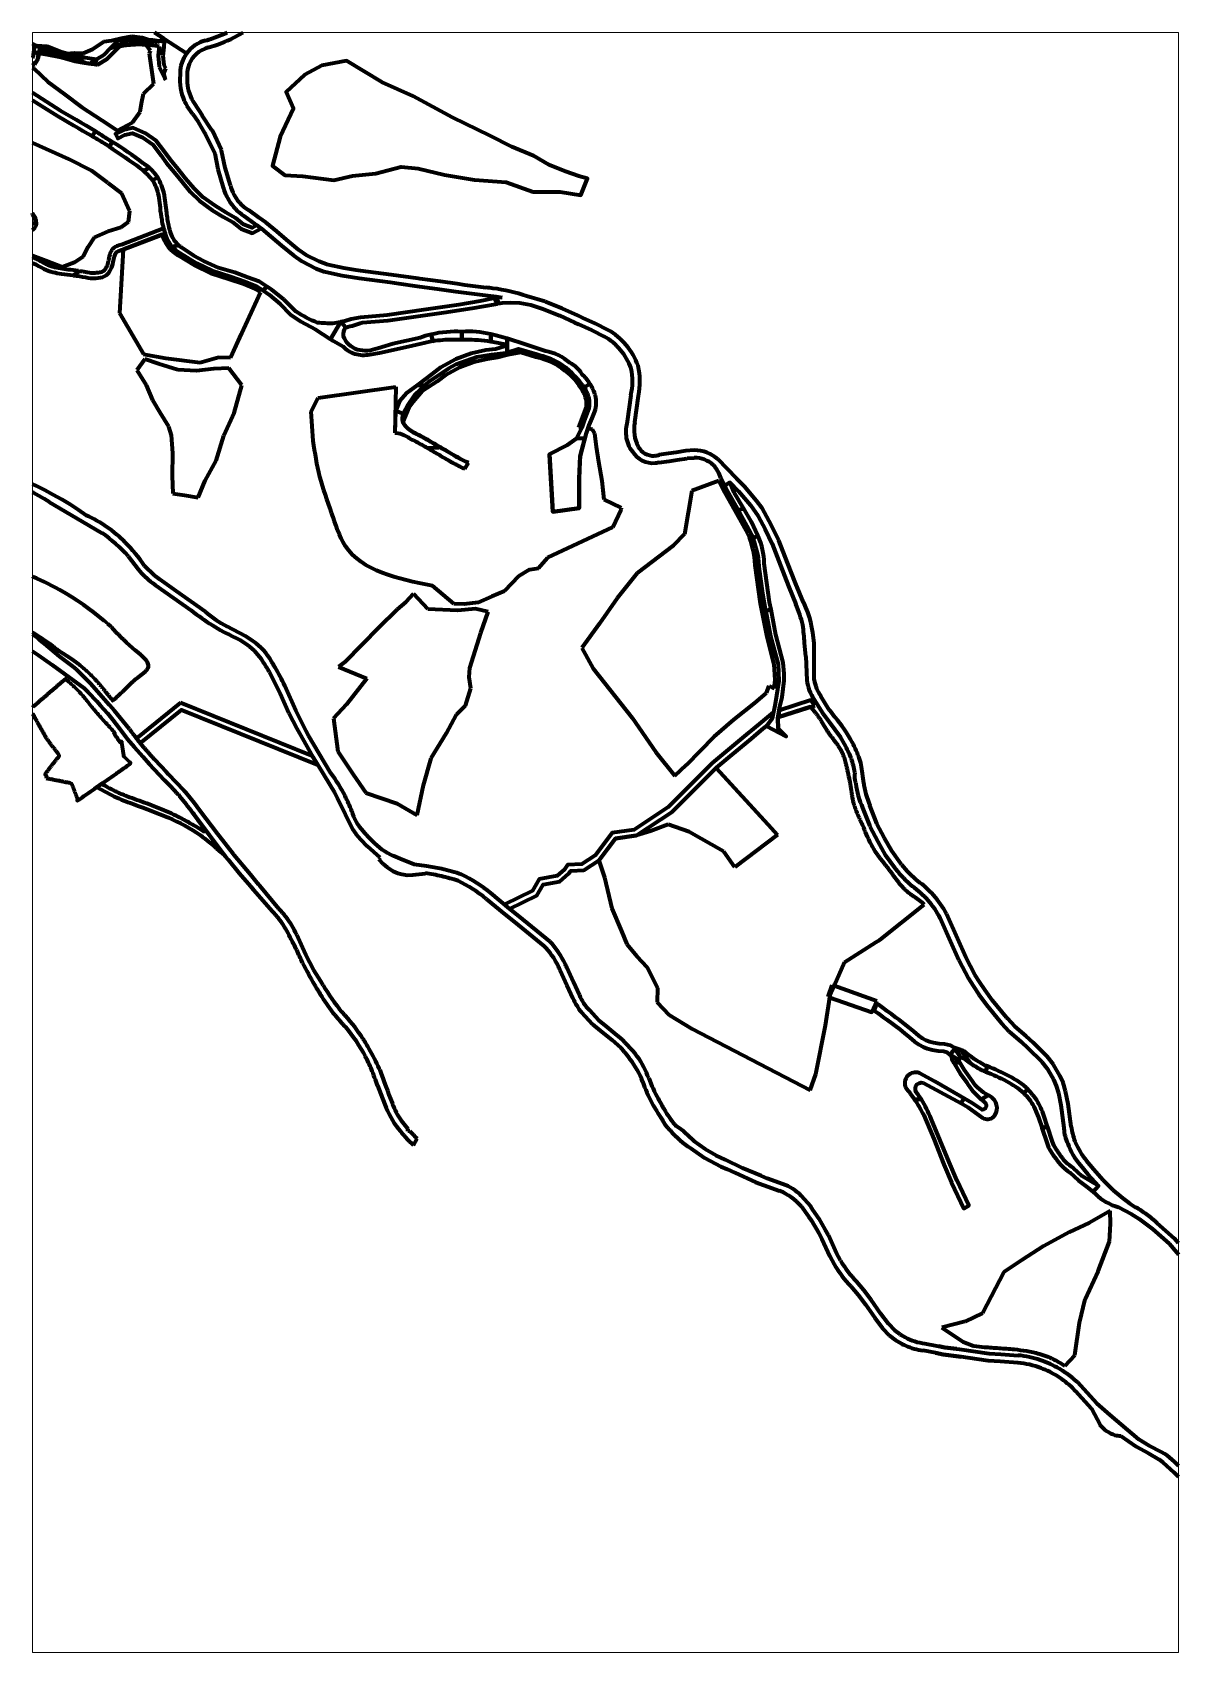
# Paper-space layout 'Indust' of a CAD drawing. Header units: inches, sheet in millimetres. Extents: x 0 to 285, y 0 to 403.
# The model-space entities are those that its viewports show. They can reach past a viewport. Long polylines and large blocks are cut down to what shows.
import ezdxf

# ---------------------------------------------------------------- set-up
doc = ezdxf.new("R2010")
doc.units = ezdxf.units.IN
doc.header["$MEASUREMENT"] = 0
doc.linetypes.add('A_CONTINUOUS_LINE', pattern=[0])
doc.layers.get('0').update_dxf_attribs({"linetype": 'A_CONTINUOUS_LINE', "lineweight": 18})
for name, color, linetype, lineweight in [('access road', 150, 'Continuous', 30), ('commercial', 11, 'A_CONTINUOUS_LINE', 18), ('conservation', 92, 'Continuous', 25), ('footpath line', 2, 'Continuous', 30), ('Hatch industrial', 221, 'Continuous', 15), ('Hatch institutional', 131, 'Continuous', 15), ('Hatch residential', 51, 'Continuous', 15), ('parking', 253, 'A_CONTINUOUS_LINE', 30), ('road 2', 1, 'A_CONTINUOUS_LINE', 30)]:
    doc.layers.add(name, color=color, linetype=linetype, lineweight=lineweight)

# ---------------------------------------------------------------- blocks, each defined once
blk = doc.blocks.new('industrial')
at = {"layer": 'Hatch industrial', "lineweight": 90}
for p, q in [((4888.93, 3610.19), (4882.18, 3608.71)), ((4894.1, 3611.01), (4888.93, 3610.19)), ((4899.18, 3612.28), (4894.1, 3611.01)), ((4905.54, 3613.53), (4899.18, 3612.28)), ((4912.94, 3611.19), (4905.54, 3613.53)), ((4868.11, 3602.26), (4863.86, 3599.05)), ((4875.04, 3606.03), (4868.11, 3602.26)), ((4882.18, 3608.71), (4875.04, 3606.03)), ((4804.85, 3591), (4843.33, 3596.36)), ((4843.33, 3596.36), (4842.96, 3573.57)), ((4856.54, 3594.2), (4851.76, 3588.81)), ((4863.86, 3599.05), (4856.54, 3594.2)), ((4801.26, 3584.11), (4804.85, 3591)), ((4849.93, 3586.17), (4846.92, 3579.07)), ((4851.76, 3588.81), (4849.93, 3586.17)), ((4934.29, 3576.24), (4938.17, 3586.38)), ((4802.32, 3569.58), (4801.26, 3584.11)), ((4928.53, 3567.5), (4933.2, 3570.73)), ((4933.2, 3570.73), (4936.03, 3576.26)), ((4936.03, 3576.26), (4934.29, 3576.24)), ((4938.02, 3573.37), (4934.99, 3562)), ((4938.8, 3575.67), (4938.02, 3573.37)), ((4941.13, 3575.17), (4938.8, 3575.67)), ((4942.35, 3573.21), (4941.13, 3575.17)), ((4943.19, 3566.63), (4942.35, 3573.21)), ((4919.84, 3562.96), (4928.53, 3567.5)), ((4920.03, 3559.48), (4919.84, 3562.96)), ((4934.99, 3562), (4934.87, 3559.32)), ((4944.38, 3559.21), (4943.19, 3566.63)), ((4943.19, 3566.63), (4943.19, 3566.63)), ((4877.68, 3555.64), (4879.43, 3558.68)), ((4921.38, 3534.36), (4920.03, 3559.48)), ((4934.87, 3559.32), (4934.47, 3550.68)), ((4945.96, 3549.62), (4944.38, 3559.21)), ((4934.47, 3550.68), (4934.49, 3536.15)), ((4946.96, 3540.44), (4945.96, 3549.62)), ((4990.48, 3544.8), (4986.86, 3523.2)), ((5004, 3549.65), (4990.48, 3544.8)), ((5007.01, 3543.85), (5004, 3549.65)), ((4955.63, 3536.31), (4946.96, 3540.44)), ((4946.96, 3540.44), (4946.96, 3540.44)), ((5010.6, 3537.44), (5007.01, 3543.85)), ((5018.37, 3523.51), (5010.6, 3537.44)), ((4934.49, 3536.15), (4921.38, 3534.36)), ((4951.2, 3526.6), (4955.38, 3535.37)), ((4955.38, 3535.37), (4955.63, 3536.31)), ((4918.95, 3511.65), (4951.2, 3526.6)), ((4986.86, 3523.2), (4981.41, 3517.62)), ((5018.37, 3523.51), (5018.37, 3523.51)), ((4981.41, 3517.62), (4963.41, 3503.77)), ((4910.06, 3505.57), (4904.52, 3502.32)), ((4910.06, 3505.57), (4914.27, 3506.32)), ((4914.27, 3506.32), (4918.95, 3511.65)), ((5024.75, 3488.69), (5022.05, 3507.78)), ((4872.27, 3488.46), (4861.59, 3497.42)), ((4904.52, 3502.32), (4897.44, 3494.9)), ((4963.41, 3503.77), (4953.44, 3491.3)), ((4877.42, 3488.45), (4872.27, 3488.46)), ((4884.33, 3489.16), (4877.42, 3488.45)), ((4891.04, 3492.25), (4884.33, 3489.16)), ((4897.44, 3494.9), (4891.04, 3492.25)), ((4953.44, 3491.3), (4944.66, 3478.68)), ((5027.94, 3472.11), (5024.75, 3488.69)), ((4944.66, 3478.68), (4935.91, 3466.71)), ((5031.51, 3458.39), (5027.94, 3472.11)), ((4935.91, 3466.71), (4941.46, 3456.38)), ((4941.46, 3456.38), (4960.91, 3431.83)), ((5031.89, 3453.42), (5031.51, 3458.39)), ((5031.48, 3446.38), (5031.98, 3450.63)), ((5031.98, 3450.63), (5031.89, 3453.42)), ((5021.88, 3439.3), (5027.63, 3444.23)), ((5027.63, 3444.23), (5029.07, 3447.77)), ((5029.07, 3447.77), (5031.48, 3446.38)), ((4960.91, 3431.83), (4972.65, 3414.74)), ((5011.51, 3431.05), (5021.88, 3439.3)), ((5033.46, 3432.16), (5033.37, 3431.6)), ((5049.59, 3437.4), (5033.46, 3432.16)), ((5001.58, 3422.51), (5011.51, 3431.05)), ((5022.66, 3423.69), (5020, 3421.48)), ((5026, 3426.48), (5022.66, 3423.69)), ((5027.95, 3428.11), (5026, 3426.48)), ((5026, 3426.48), (5026, 3426.48)), ((5027.69, 3427.78), (5027.95, 3428.11)), ((5037.38, 3422.65), (5027.69, 3427.78)), ((5033.37, 3431.6), (5033.44, 3426.59)), ((5033.44, 3426.59), (5037.38, 3422.65)), ((4987.96, 3408.41), (5001.58, 3422.51)), ((5020, 3421.48), (5002.59, 3406.95)), ((4972.65, 3414.74), (4982.03, 3403)), ((4982.03, 3403), (4987.96, 3408.41)), ((5002.59, 3406.95), (5028.46, 3378.75)), ((4969.97, 3375.52), (4962.9, 3373.33)), ((4978.75, 3378.81), (4969.97, 3375.52)), ((4989.22, 3375.25), (4978.75, 3378.81)), ((5028.46, 3378.75), (5033.18, 3373.62)), ((4952.66, 3371.84), (4944.36, 3360.94)), ((4962.92, 3373.35), (4952.66, 3371.84)), ((4962.9, 3373.33), (4962.92, 3373.35)), ((5006.48, 3365.43), (4989.22, 3375.25)), ((5033.18, 3373.62), (5011.95, 3357.56)), ((5033.18, 3373.62), (5033.18, 3373.62)), ((4944.36, 3360.94), (4947.11, 3352.5)), ((5011.95, 3357.56), (5006.48, 3365.43)), ((4947.11, 3352.5), (4950.7, 3337.12)), ((4950.7, 3337.12), (4955.61, 3325.72)), ((5083.95, 3321.53), (5106.04, 3339.12)), ((4955.61, 3325.72), (4958.29, 3319.33)), ((4958.29, 3319.33), (4963.15, 3313.36)), ((5066.37, 3310.34), (5082.07, 3320.34)), ((5082.07, 3320.34), (5083.95, 3321.53)), ((4963.15, 3313.36), (4968.35, 3307.95)), ((4968.35, 3307.95), (4973.45, 3297.43)), ((5061.32, 3298.66), (5066.37, 3310.34)), ((4973.45, 3297.43), (4973.38, 3290.56)), ((5058.37, 3293.13), (5060.34, 3299.01)), ((5060.34, 3299.01), (5061.32, 3298.66)), ((4973.38, 3290.56), (4979.31, 3284.2)), ((5056.97, 3278.84), (5059.08, 3292.88)), ((5059.08, 3292.88), (5058.37, 3293.13)), ((4979.31, 3284.2), (4990.7, 3277.2)), ((5052.17, 3254.68), (5056.97, 3278.84)), ((5056.97, 3278.84), (5056.97, 3278.84)), ((4990.7, 3277.2), (5049.39, 3246.74)), ((5049.39, 3246.74), (5052.17, 3254.68))]:
    blk.add_line(p, q, dxfattribs=at)
for centre, radius, start, end in [((4904.31, 3572.05), 40.08, 60.77064, 77.56597), ((4883.51, 3547.72), 71.74, 48.66356, 55.75655), ((4913.84, 3584.01), 24.49, 31.00033, 45.87455), ((4922.98, 3586.8), 15.4, 13.30916, 39.63616), ((4922.74, 3587.57), 15.47, 355.60409, 10.32427), ((4976.32, 3505.36), 45.8, 3.01802, 23.33911), ((4667.72, 3402.24), 2, 348.89757, 0)]:
    blk.add_arc(centre, radius, start, end, dxfattribs=at)
for points, knots in [([(4846.92, 3579.07), (4847.3, 3577.8), (4849.87, 3574.7), (4855.42, 3572.3), (4862.67, 3567.99), (4869.3, 3564.09), (4875.26, 3560.71), (4878.07, 3559.34), (4879.43, 3558.68)], [3.745579, 3.745579, 3.745579, 3.745579, 7.828403, 14.796363, 21.934666, 33.071342, 37.898426, 42.45122, 42.45122, 42.45122, 42.45122]), ([(4861.59, 3497.42), (4844.13, 3501.06), (4820.13, 3506.06), (4811.45, 3534.32), (4805.06, 3551.27), (4803.22, 3563.57), (4802.32, 3569.58)], [0, 0, 0, 0, 47.591239, 65.408261, 84.347461, 102.496721, 102.496721, 102.496721, 102.496721]), ([(4842.96, 3573.57), (4845.26, 3573.56), (4846.47, 3572.77), (4847.79, 3572.43), (4848.63, 3571.84), (4850.27, 3570.83), (4851.07, 3570.41), (4852.27, 3569.8), (4852.7, 3569.59), (4853.47, 3569.2), (4853.81, 3569.03), (4854.51, 3568.66), (4854.86, 3568.47), (4855.9, 3567.9), (4856.61, 3567.5), (4858.09, 3566.64), (4858.88, 3566.18), (4861.26, 3564.77), (4862.84, 3563.83), (4866.03, 3561.97), (4867.62, 3561.04), (4870.26, 3559.52), (4871.32, 3558.92), (4872.88, 3558.07), (4873.37, 3557.81), (4874.35, 3557.29), (4874.84, 3557.04), (4876.12, 3556.4), (4876.9, 3556.02), (4877.68, 3555.64)], [7.609011, 7.609011, 7.609011, 7.609011, 8.024855, 8.024855, 10.476516, 10.476516, 12.928177, 12.928177, 14.348641, 14.348641, 15.602365, 15.602365, 16.85609, 16.85609, 19.363538, 19.363538, 22.119302, 22.119302, 27.630828, 27.630828, 33.142355, 33.142355, 36.709057, 36.709057, 38.304434, 38.304434, 39.899812, 39.899812, 42.474897, 42.474897, 42.474897, 42.474897]), ([(5067.99, 3405.72), (5067.91, 3406.07), (5067.83, 3406.43), (5067.62, 3407.43), (5067.48, 3408.07), (5067.1, 3409.7), (5066.85, 3410.64), (5066.45, 3411.9), (5066.32, 3412.27), (5066.05, 3413.01), (5065.9, 3413.38), (5065.44, 3414.45), (5065.1, 3415.15), (5064.52, 3416.16), (5064.32, 3416.49), (5063.68, 3417.49), (5063.2, 3418.17), (5061.94, 3419.86), (5061.12, 3420.89), (5060, 3422.38), (5059.73, 3422.75), (5059.25, 3423.43), (5059.03, 3423.74), (5058.62, 3424.36), (5058.42, 3424.67), (5057.82, 3425.58), (5057.45, 3426.18), (5056.37, 3427.96), (5055.7, 3429.09), (5054.75, 3430.6), (5054.47, 3431.03), (5053.99, 3431.75), (5053.79, 3432.04), (5053.43, 3432.55), (5053.27, 3432.77), (5052.93, 3433.22), (5052.75, 3433.45), (5052.2, 3434.15), (5051.81, 3434.63), (5050.82, 3435.85), (5050.21, 3436.6), (5049.59, 3437.4)], [2497.250499, 2497.250499, 2497.250499, 2497.250499, 2498.323179, 2498.323179, 2500.370378, 2500.370378, 2503.686494, 2503.686494, 2505.114246, 2505.114246, 2506.541997, 2506.541997, 2509.3975, 2509.3975, 2510.874228, 2510.874228, 2513.719929, 2513.719929, 2517.674, 2517.674, 2518.92229, 2518.92229, 2519.924562, 2519.924562, 2520.926833, 2520.926833, 2522.931377, 2522.931377, 2526.940464, 2526.940464, 2528.638757, 2528.638757, 2529.843406, 2529.843406, 2530.80245, 2530.80245, 2531.761495, 2531.761495, 2533.679585, 2533.679585, 2536.401662, 2536.401662, 2536.401662, 2536.401662]), ([(5076.36, 3376.38), (5076.24, 3376.67), (5076.12, 3376.96), (5075.8, 3377.72), (5075.6, 3378.18), (5075.24, 3379.02), (5075.08, 3379.4), (5074.74, 3380.16), (5074.56, 3380.55), (5074.04, 3381.72), (5073.67, 3382.52), (5072.93, 3384.23), (5072.55, 3385.14), (5071.89, 3386.88), (5071.6, 3387.71), (5071.2, 3389), (5071.08, 3389.46), (5070.86, 3390.29), (5070.77, 3390.67), (5070.61, 3391.41), (5070.53, 3391.78), (5070.33, 3392.87), (5070.22, 3393.57), (5070.01, 3395.03), (5069.9, 3395.79), (5069.75, 3396.85), (5069.69, 3397.18), (5069.58, 3397.85), (5069.53, 3398.19), (5069.35, 3399.21), (5069.22, 3399.89), (5068.81, 3401.95), (5068.5, 3403.34), (5068.13, 3405.08), (5068.06, 3405.4), (5067.99, 3405.72)], [2467.526379, 2467.526379, 2467.526379, 2467.526379, 2468.466563, 2468.466563, 2470.023186, 2470.023186, 2471.30355, 2471.30355, 2472.583915, 2472.583915, 2475.144645, 2475.144645, 2477.860953, 2477.860953, 2480.165322, 2480.165322, 2481.362066, 2481.362066, 2482.332796, 2482.332796, 2483.303526, 2483.303526, 2485.244987, 2485.244987, 2487.527902, 2487.527902, 2488.621411, 2488.621411, 2489.714921, 2489.714921, 2491.901941, 2491.901941, 2496.27598, 2496.27598, 2497.250499, 2497.250499, 2497.250499, 2497.250499]), ([(5106.04, 3339.12), (5105.94, 3339.22), (5105.83, 3339.32), (5105.55, 3339.58), (5105.37, 3339.74), (5104.99, 3340.05), (5104.79, 3340.21), (5104.17, 3340.7), (5103.72, 3341.03), (5102.38, 3341.98), (5101.42, 3342.61), (5099.89, 3343.7), (5099.35, 3344.09), (5098.47, 3344.77), (5098.14, 3345.04), (5097.52, 3345.56), (5097.24, 3345.81), (5096.69, 3346.32), (5096.43, 3346.57), (5095.66, 3347.34), (5095.17, 3347.87), (5093.78, 3349.45), (5092.95, 3350.52), (5091.39, 3352.62), (5090.66, 3353.65), (5089.45, 3355.35), (5088.95, 3356.03), (5088.21, 3357.02), (5087.96, 3357.34), (5087.45, 3358), (5087.18, 3358.33), (5086.37, 3359.34), (5085.81, 3360.02), (5084.68, 3361.42), (5084.12, 3362.13), (5082.95, 3363.67), (5082.35, 3364.51), (5081.5, 3365.8), (5081.25, 3366.2), (5080.76, 3367.02), (5080.52, 3367.42), (5079.85, 3368.64), (5079.43, 3369.46), (5078.25, 3371.9), (5077.56, 3373.52), (5076.72, 3375.52), (5076.54, 3375.95), (5076.36, 3376.38)], [2421.235607, 2421.235607, 2421.235607, 2421.235607, 2421.82672, 2421.82672, 2422.780616, 2422.780616, 2423.734512, 2423.734512, 2425.642304, 2425.642304, 2429.05494, 2429.05494, 2430.828323, 2430.828323, 2431.912204, 2431.912204, 2432.826873, 2432.826873, 2433.741542, 2433.741542, 2435.57088, 2435.57088, 2439.229556, 2439.229556, 2442.888233, 2442.888233, 2445.533109, 2445.533109, 2446.855907, 2446.855907, 2448.178705, 2448.178705, 2450.824301, 2450.824301, 2453.39998, 2453.39998, 2456.184921, 2456.184921, 2457.429657, 2457.429657, 2458.674393, 2458.674393, 2461.163864, 2461.163864, 2466.142807, 2466.142807, 2467.526379, 2467.526379, 2467.526379, 2467.526379])]:
    blk.add_open_spline(points, degree=3, knots=knots, dxfattribs=at)
blk.add_rational_spline([(4669.68, 3401.85), (4673.83, 3401.04), (4677.97, 3400.23), (4682.11, 3399.41), (4683.02, 3396.96), (4683.93, 3394.51), (4684.85, 3392.06), (4684.97, 3391.62), (4685.09, 3391.19), (4685.21, 3390.75), (4694.01, 3396.91), (4702.81, 3403.06), (4711.6, 3409.22), (4710.48, 3410.37), (4709.36, 3411.52), (4708.23, 3412.68), (4707.85, 3415.14), (4707.46, 3417.61), (4707.08, 3420.07), (4706.84, 3419.92), (4706.6, 3419.76), (4706.36, 3419.6), (4705.35, 3421.13), (4704.34, 3422.67), (4703.34, 3424.2), (4703.44, 3424.27), (4703.55, 3424.34), (4703.65, 3424.41), (4702.61, 3425.62), (4701.51, 3426.84), (4699.4, 3429.16), (4698.42, 3430.24), (4696.62, 3432.25), (4695.8, 3433.18), (4694.58, 3434.58), (4694.18, 3435.06), (4693.37, 3436.01), (4692.97, 3436.5), (4691.62, 3438.14), (4690.71, 3439.28), (4689.38, 3440.92), (4688.93, 3441.45), (4688.05, 3442.5), (4687.61, 3443.01), (4686.59, 3444.14), (4686, 3444.77), (4683.96, 3446.86), (4682.44, 3448.26), (4680.24, 3450.09), (4679.61, 3450.59), (4678.97, 3451.07), (4673.15, 3446.06), (4667.32, 3441.04), (4661.49, 3436.03), (4664.13, 3431.37), (4666.76, 3426.71), (4669.39, 3422.05), (4671.64, 3419.07), (4673.89, 3416.08), (4676.14, 3413.09), (4673.74, 3410), (4671.34, 3406.91), (4668.94, 3403.82), (4669.44, 3403.43), (4669.72, 3402.87), (4669.72, 3402.24)], [1, 1, 1, 1, 1, 1, 1, 1, 1, 1, 1, 1, 1, 1, 1, 1, 1, 1, 1, 1, 1, 1, 1, 1, 1, 1, 1, 1, 1, 1, 1, 1, 1, 1, 1, 1, 1, 1, 1, 1, 1, 1, 1, 1, 1, 1, 1, 1, 1, 1, 1, 1, 1, 1, 1, 1, 1, 1, 1, 1, 1, 1, 1, 0.932012477819, 0.932012477819, 1], degree=3, knots=[0, 0, 0, 0, 1, 1, 1, 2, 2, 2, 3, 3, 3, 4, 4, 4, 5, 5, 5, 6, 6, 6, 7, 7, 7, 8, 8, 8, 9, 9, 9, 14.058357, 14.058357, 18.407849, 18.407849, 22.023816, 22.023816, 23.8318, 23.8318, 25.639784, 25.639784, 29.991165, 29.991165, 32.166856, 32.166856, 34.342547, 34.342547, 37.127318, 37.127318, 43.793456, 43.793456, 46.402786, 46.402786, 46.402786, 47.402786, 47.402786, 47.402786, 48.402786, 48.402786, 48.402786, 49.402786, 49.402786, 49.402786, 50.402786, 50.402786, 50.402786, 51.313889, 51.313889, 51.313889, 51.313889], dxfattribs=at)
blk = doc.blocks.new('residential')
at = {"layer": 'Hatch residential', "lineweight": 90}
for p, q in [((4728.05, 3769.64), (4659.17, 3814.61)), ((4706.88, 3769.78), (4712.15, 3770.82)), ((4712.15, 3770.82), (4717.32, 3770.13)), ((4717.32, 3770.13), (4721.31, 3768.87)), ((4656.09, 3769.68), (4661.11, 3767.83)), ((4661.11, 3767.83), (4664.77, 3766.05)), ((4664.77, 3766.05), (4669.97, 3765.59)), ((4665.9, 3762.21), (4665.49, 3760.4)), ((4670.01, 3761.42), (4665.9, 3762.21)), ((4669.97, 3765.59), (4676.75, 3763.03)), ((4676.75, 3763.03), (4679.84, 3762.15)), ((4679.84, 3762.15), (4683.69, 3762.47)), ((4683.69, 3762.47), (4688, 3762.37)), ((4688, 3762.37), (4692.65, 3764.32)), ((4692.65, 3764.32), (4698.13, 3768.13)), ((4698.13, 3768.13), (4701.97, 3768.61)), ((4705.82, 3765.54), (4699.7, 3759.33)), ((4701.97, 3768.61), (4706.88, 3769.78)), ((4709.38, 3766.31), (4705.82, 3765.54)), ((4715.19, 3766.73), (4709.38, 3766.31)), ((4719.31, 3766.49), (4715.19, 3766.73)), ((4721.48, 3763.43), (4719.31, 3766.49)), ((4720.9, 3762.16), (4721.48, 3763.43)), ((4721.64, 3757.54), (4720.9, 3762.16)), ((4721.31, 3768.87), (4722.39, 3768.81)), ((4722.39, 3768.81), (4725.78, 3768.3)), ((4725.78, 3768.3), (4728.05, 3769.64)), ((4663.75, 3756.75), (4661.66, 3755.92)), ((4661.66, 3755.92), (4663.51, 3754.46)), ((4663.51, 3754.46), (4670.35, 3748)), ((4665.34, 3759.27), (4663.75, 3756.75)), ((4665.49, 3760.4), (4665.34, 3759.27)), ((4676.02, 3760.42), (4670.01, 3761.42)), ((4677.53, 3760.21), (4676.02, 3760.42)), ((4683.85, 3758.41), (4677.53, 3760.21)), ((4688.6, 3757.59), (4683.85, 3758.41)), ((4688.96, 3757.53), (4688.6, 3757.59)), ((4689.83, 3757.26), (4688.96, 3757.53)), ((4690.83, 3757.24), (4689.83, 3757.26)), ((4695.02, 3756.59), (4690.83, 3757.24)), ((4699.7, 3759.33), (4695.02, 3756.59)), ((4723.08, 3747.11), (4721.64, 3757.54)), ((4670.35, 3748), (4678.5, 3742.13)), ((4717.85, 3742.12), (4723.08, 3747.11)), ((4723.08, 3747.11), (4723.08, 3747.11)), ((4678.5, 3742.13), (4687.2, 3735.53)), ((4716.9, 3737.32), (4717.85, 3742.12)), ((4687.2, 3735.53), (4697.14, 3729.01)), ((4712.45, 3727.83), (4716.2, 3733.23)), ((4716.2, 3733.23), (4716.9, 3737.32)), ((4697.14, 3729.01), (4704.99, 3723.8)), ((4704.99, 3723.8), (4712.45, 3727.83)), ((4727.28, 3672.17), (4707.76, 3664.7)), ((4660.14, 3662.48), (4652.42, 3664.8)), ((4660.08, 3661.38), (4660.14, 3662.48)), ((4707.76, 3664.7), (4706, 3633.06)), ((4743.59, 3656.52), (4735.23, 3661.78)), ((4751.4, 3652.85), (4743.59, 3656.52)), ((4760.68, 3649.83), (4751.4, 3652.85)), ((4767.74, 3647.47), (4760.68, 3649.83)), ((4761.14, 3611.06), (4776.04, 3643.47)), ((4773.35, 3645.12), (4767.74, 3647.47)), ((4776.04, 3643.47), (4773.35, 3645.12)), ((4776.04, 3643.47), (4776.04, 3643.47)), ((4706, 3633.06), (4718.01, 3612.61)), ((4761.14, 3611.06), (4766.54, 3622.82)), ((4718.62, 3610.21), (4714.58, 3604.78)), ((4718.01, 3612.61), (4729.1, 3610.68)), ((4725.35, 3607.86), (4718.62, 3610.21)), ((4729.1, 3610.68), (4746.12, 3608.61)), ((4746.12, 3608.61), (4755.46, 3611.12)), ((4755.46, 3611.12), (4761.14, 3611.06)), ((4714.58, 3604.78), (4719.25, 3597.22)), ((4734.96, 3604.85), (4725.35, 3607.86)), ((4744.29, 3604.39), (4734.96, 3604.85)), ((4752.82, 3605.45), (4744.29, 3604.39)), ((4760.36, 3605.65), (4752.82, 3605.45)), ((4766.78, 3597.31), (4760.36, 3605.65)), ((4719.25, 3597.22), (4722.48, 3589.79)), ((4763.05, 3583.49), (4766.78, 3597.31)), ((4766.78, 3597.31), (4766.78, 3597.31)), ((4722.48, 3589.79), (4726.04, 3583.59)), ((4726.04, 3583.59), (4730.41, 3576.68)), ((4757.82, 3572.26), (4763.05, 3583.49)), ((4730.41, 3576.68), (4731.68, 3572.41)), ((4731.68, 3572.41), (4732.33, 3563.49)), ((4754.04, 3559.81), (4757.82, 3572.26)), ((4732.33, 3563.49), (4732.21, 3552.13)), ((4748.62, 3549.88), (4754.04, 3559.81)), ((4732.21, 3552.13), (4732.55, 3543.46)), ((4745.09, 3541.41), (4748.62, 3549.88)), ((4732.55, 3543.46), (4738.32, 3542.55)), ((4738.32, 3542.55), (4745.09, 3541.41)), ((4848.33, 3489.43), (4844.11, 3485.7)), ((4852.13, 3493.46), (4848.33, 3489.43)), ((4859.26, 3485.94), (4852.13, 3493.46)), ((4844.11, 3485.7), (4835.01, 3476.85)), ((4874.06, 3485.22), (4859.26, 3485.94)), ((4883.02, 3485.98), (4874.06, 3485.22)), ((4889.26, 3484.49), (4883.02, 3485.98)), ((4885.71, 3474.13), (4889.26, 3484.49)), ((4835.01, 3476.85), (4818.16, 3459.78)), ((4880.25, 3456.74), (4885.71, 3474.13)), ((4885.71, 3474.13), (4885.71, 3474.13)), ((4818.16, 3459.78), (4814.92, 3457.2)), ((4814.92, 3457.2), (4829.03, 3451.37)), ((4879.9, 3452.12), (4880.25, 3456.74)), ((4829.03, 3451.37), (4818.79, 3438.47)), ((4880.69, 3446.54), (4879.9, 3452.12)), ((4877.94, 3437.97), (4880.69, 3446.54)), ((4818.79, 3438.47), (4812.44, 3431.46)), ((4868.64, 3424.18), (4873.52, 3433.49)), ((4873.52, 3433.49), (4877.94, 3437.97)), ((4812.44, 3431.46), (4814.48, 3415.16)), ((4861.02, 3411.81), (4868.64, 3424.18)), ((4814.48, 3415.16), (4822.21, 3403.68)), ((4857.08, 3398.38), (4861.02, 3411.81)), ((4822.21, 3403.68), (4828.47, 3394.5)), ((4828.47, 3394.5), (4844, 3389.23)), ((4853.93, 3383.43), (4857.08, 3398.38)), ((4844, 3389.23), (4853.93, 3383.43)), ((5198.45, 3186.81), (5188.16, 3180.84)), ((5198.64, 3180.25), (5198.45, 3186.81)), ((5178.18, 3176.1), (5165.36, 3169.15)), ((5188.16, 3180.84), (5178.18, 3176.1)), ((5198.15, 3171.5), (5198.64, 3180.25)), ((5165.36, 3169.15), (5154.56, 3162.14)), ((5192.52, 3156.79), (5198.15, 3171.5)), ((5154.56, 3162.14), (5145.63, 3156.2)), ((5145.63, 3156.2), (5139.35, 3144.16)), ((5186.18, 3142.74), (5192.52, 3156.79)), ((5139.35, 3144.16), (5134.98, 3135.88)), ((5183.29, 3131.08), (5186.18, 3142.74)), ((5134.98, 3135.88), (5126.42, 3131.71)), ((5126.42, 3131.71), (5114.81, 3128.78)), ((5114.81, 3128.78), (5125.42, 3121.52)), ((5180.92, 3114.91), (5183.29, 3131.08)), ((5125.42, 3121.52), (5130.51, 3119.57)), ((5176, 3109.68), (5180.92, 3114.91))]:
    blk.add_line(p, q, dxfattribs=at)
blk.add_arc((4742.65, 3675.68), 15.76, 192.88556, 241.93454, dxfattribs=at)
for points, knots in [([(4628.21, 3639.62), (4631.15, 3639), (4631.56, 3638.93), (4632.98, 3638.69), (4633.97, 3638.54), (4636.3, 3638.24), (4637.61, 3638.13), (4639.79, 3638.12), (4640.7, 3638.2), (4641.92, 3638.44), (4642.3, 3638.55), (4643.05, 3638.83), (4643.39, 3638.99), (4644.06, 3639.4), (4644.39, 3639.65), (4645.37, 3640.52), (4646.01, 3641.29), (4647.24, 3643.17), (4647.83, 3644.27), (4648.98, 3646.72), (4649.53, 3648.07), (4650.37, 3650.18), (4650.65, 3650.89), (4651.22, 3652.35), (4651.51, 3653.09), (4652.21, 3654.73), (4652.62, 3655.62), (4653.54, 3657.31), (4654.05, 3658.12), (4655.05, 3659.31), (4655.48, 3659.74), (4656.46, 3660.49), (4657.02, 3660.82), (4657.98, 3661.17), (4658.35, 3661.26), (4659.06, 3661.37), (4659.41, 3661.4), (4659.86, 3661.39), (4659.97, 3661.39), (4660.08, 3661.38)], [0.273483, 0.273483, 0.273483, 0.273483, 1.388035, 1.388035, 4.164105, 4.164105, 8.162716, 8.162716, 11.51994, 11.51994, 13.297372, 13.297372, 15.219732, 15.219732, 17.142092, 17.142092, 21.048804, 21.048804, 24.955517, 24.955517, 28.862229, 28.862229, 30.783581, 30.783581, 32.704932, 32.704932, 35.062378, 35.062378, 37.419824, 37.419824, 38.86743, 38.86743, 40.315036, 40.315036, 41.099592, 41.099592, 41.884148, 41.884148, 42.137247, 42.137247, 42.137247, 42.137247]), ([(5130.51, 3119.57), (5130.57, 3119.56), (5130.63, 3119.55), (5132.44, 3119.33), (5134.21, 3119.16), (5138.39, 3118.81), (5140.82, 3118.66), (5145.78, 3118.33), (5148.3, 3118.15), (5152.89, 3117.68), (5154.95, 3117.42), (5159.12, 3116.71), (5161.23, 3116.26), (5164.69, 3115.28), (5166.03, 3114.83), (5168.11, 3114.01), (5168.85, 3113.69), (5169.58, 3113.34)], [1030.93583, 1030.93583, 1030.93583, 1030.93583, 1031.138931, 1031.138931, 1036.660101, 1036.660101, 1044.067421, 1044.067421, 1051.474741, 1051.474741, 1057.358803, 1057.358803, 1063.242866, 1063.242866, 1066.990226, 1066.990226, 1069.110946, 1069.110946, 1069.110946, 1069.110946]), ([(5169.58, 3113.34), (5169.63, 3113.32), (5169.67, 3113.3), (5170.49, 3112.91), (5171.24, 3112.53), (5173.38, 3111.36), (5174.71, 3110.53), (5176, 3109.68)], [1069.110946, 1069.110946, 1069.110946, 1069.110946, 1069.241568, 1069.241568, 1071.49291, 1071.49291, 1075.789441, 1075.789441, 1075.789441, 1075.789441])]:
    blk.add_open_spline(points, degree=3, knots=knots, dxfattribs=at)
blk = doc.blocks.new('commercial')
at = {"layer": 'commercial', "lineweight": 90}
for p, q in [((4661.11, 3502.82), (4661.11, 3502.82)), ((4668.57, 3499.44), (4668.57, 3499.44)), ((4676.23, 3495.42), (4676.23, 3495.42)), ((4698.32, 3480.09), (4698.37, 3480.14)), ((4698.32, 3480.09), (4698.32, 3480.09))]:
    blk.add_line(p, q, dxfattribs=at)
blk.add_lwpolyline([(4698.32, 3480.09, 0.022396), (4688.06, 3487.98, 0.024195), (4676.23, 3495.42, 0.014954), (4668.57, 3499.44, 0.014165), (4661.11, 3502.82, 0.014506), (4653.29, 3505.84, 0.028762), (4637.33, 3510.45), (4611.43, 3519.38), (4603.72, 3497.07), (4629.32, 3487.28), (4635.13, 3485.43)], format="xyb", dxfattribs=at)
blk.add_rational_spline([(4635.13, 3485.43), (4635.74, 3485.24), (4636.35, 3485.05), (4637.75, 3484.6), (4638.54, 3484.35), (4639.34, 3484.1), (4640.14, 3483.85), (4640.94, 3483.59), (4643.61, 3482.73), (4645.48, 3482.11), (4648.08, 3481.2), (4648.8, 3480.94), (4649.53, 3480.67), (4650.2, 3480.42), (4650.88, 3480.17), (4651.77, 3479.82), (4651.98, 3479.74), (4652.19, 3479.65), (4653.02, 3479.32), (4653.85, 3478.98), (4654.68, 3478.62), (4655.32, 3478.32), (4655.95, 3478.01), (4656.58, 3477.7), (4663.34, 3474.36), (4669.66, 3470.25), (4675.45, 3465.42), (4676.37, 3464.83), (4677.3, 3464.25), (4678.22, 3463.66), (4678.22, 3463.66), (4678.23, 3463.66), (4678.24, 3463.65), (4678.56, 3463.45), (4678.89, 3463.24), (4680.01, 3462.53), (4680.81, 3462.01), (4682.16, 3461.11), (4682.68, 3460.75), (4683.72, 3460.01), (4684.24, 3459.63), (4685.77, 3458.48), (4686.76, 3457.68), (4689.68, 3455.21), (4691.54, 3453.45), (4693.9, 3450.97), (4694.49, 3450.32), (4696.24, 3448.33), (4697.33, 3447), (4698.91, 3445.04), (4699.44, 3444.38), (4700.5, 3443.08), (4701.03, 3442.44), (4701.95, 3441.35), (4702.34, 3440.9), (4702.73, 3440.45), (4704.27, 3441.88), (4705.82, 3443.31), (4707.36, 3444.74), (4711.99, 3449.04), (4716.62, 3453.34), (4721.26, 3457.64), (4714.94, 3463.96), (4708.62, 3470.29), (4702.3, 3476.61), (4700.34, 3478.5), (4699.77, 3478.98), (4698.92, 3479.69), (4698.65, 3479.91), (4698.37, 3480.14)], [1, 1, 1, 1, 1, 1, 1, 1, 1, 1, 1, 1, 1, 1, 1, 1, 1, 1, 1, 1, 1, 0.999959156929, 0.999959156929, 1, 0.995339194988, 0.995339194988, 1, 1, 1, 1, 1, 1, 1, 1, 1, 1, 1, 1, 1, 1, 1, 1, 1, 1, 1, 1, 1, 1, 1, 1, 1, 1, 1, 1, 1, 1, 1, 1, 1, 1, 1, 1, 1, 1, 1, 1, 1, 1, 1, 1], degree=3, knots=[0, 0, 0, 0, 1.91932, 1.91932, 4.405496, 4.405496, 4.405496, 6.912232, 6.912232, 12.698436, 12.698436, 14.931617, 14.931617, 14.931617, 16.994258, 16.994258, 17.645085, 17.645085, 17.645085, 20.169427, 20.169427, 20.169427, 20.191565, 20.191565, 20.191565, 20.428198, 20.428198, 20.428198, 23.719055, 23.719055, 23.719055, 23.738793, 23.738793, 23.738793, 24.892907, 24.892907, 27.642001, 27.642001, 29.411359, 29.411359, 31.180717, 31.180717, 34.719432, 34.719432, 41.796864, 41.796864, 44.255833, 44.255833, 49.173772, 49.173772, 51.733477, 51.733477, 54.346168, 54.346168, 56.195026, 56.195026, 56.195026, 57.195026, 57.195026, 57.195026, 58.195026, 58.195026, 58.195026, 59.195026, 59.195026, 59.195026, 61.159302, 61.159302, 62.071828, 62.071828, 62.071828, 62.071828], dxfattribs=at)
blk = doc.blocks.new('conservation')
at = {"layer": 'conservation', "lineweight": 90}
for p, q in [((4659.17, 3814.61), (4728.05, 3769.64)), ((4728.05, 3769.64), (4739.37, 3762.25))]:
    blk.add_line(p, q, dxfattribs=at)
for centre, radius, start, end in [((4726.77, 3843.38), 77.93, 290.90909, 304.40764), ((4726.77, 3843.38), 77.93, 286.34686, 290.90909), ((4753, 3752.26), 16.89, 104.71286, 143.74848)]:
    blk.add_arc(centre, radius, start, end, dxfattribs=at)
blk = doc.blocks.new('parking')
at = {"layer": 'parking', "lineweight": 90}
blk.add_lwpolyline([(4901.09, 3715.68), (4890.22, 3721.19), (4871.5, 3730.41), (4852.06, 3740.98), (4836.45, 3747.97), (4818.78, 3758.57), (4806.67, 3756.26), (4798.02, 3751.58), (4788.81, 3743.18), (4792.54, 3734.88), (4785.85, 3720.8), (4782.02, 3706.34), (4788.15, 3701.63), (4797.08, 3701.18), (4812.6, 3699.11), (4821.86, 3701.39), (4833.37, 3702.43), (4846.04, 3705.89), (4854.55, 3705.05), (4867.62, 3701.85), (4882.57, 3699.32), (4898.32, 3698.25), (4911.7, 3693.31), (4925.03, 3693.4), (4935.41, 3691.74), (4938.74, 3700.01), (4934.3, 3701.24), (4927.81, 3703.5), (4919.42, 3706.88), (4911.82, 3711.31), (4901.09, 3715.68)], close=True, dxfattribs=at)
blk = doc.blocks.new('road')
at = {"layer": 'road 2', "lineweight": 90}
for p, q in [((4762.84, 3770.08), (4762.84, 3770.08)), ((4748.37, 3764.57), (4748.37, 3764.57)), ((4739.71, 3750.4), (4739.71, 3750.4)), ((4742.42, 3732.07), (4739.68, 3736.01)), ((4742.42, 3732.07), (4745.09, 3728.25)), ((4743.12, 3737.46), (4747.09, 3731.4)), ((4743.12, 3737.46), (4743.12, 3737.46)), ((4751.88, 3724.07), (4747.09, 3731.4)), ((4747.09, 3731.4), (4747.09, 3731.4)), ((4745.09, 3728.25), (4748.3, 3722.64)), ((4748.3, 3722.64), (4748.77, 3721.81)), ((4748.77, 3721.81), (4753.35, 3712.51)), ((4752.16, 3723.64), (4751.88, 3724.07)), ((4756.69, 3714.18), (4752.16, 3723.64)), ((4752.16, 3723.64), (4752.16, 3723.64)), ((4756.78, 3713.99), (4756.69, 3714.18)), ((4758.6, 3705.38), (4756.78, 3713.99)), ((4753.35, 3712.51), (4753.41, 3712.39)), ((4753.41, 3712.39), (4754.94, 3704.65)), ((4754.94, 3704.65), (4757.6, 3695.47)), ((4761.19, 3696.51), (4758.6, 3705.38)), ((4758.6, 3705.38), (4758.6, 3705.38)), ((4767.77, 3681.43), (4773.25, 3677.46)), ((4775.44, 3680.48), (4770.23, 3684.24)), ((4773.25, 3677.46), (4776.59, 3675.08)), ((4773.25, 3677.46), (4773.25, 3677.46)), ((4778.76, 3678.12), (4775.44, 3680.48)), ((4776.59, 3675.08), (4778.88, 3673.16)), ((4784.15, 3673.61), (4778.76, 3678.12)), ((4788.95, 3669.6), (4784.15, 3673.61)), ((4778.88, 3673.16), (4786.56, 3666.74)), ((4786.56, 3666.74), (4792.61, 3661.69)), ((4794.94, 3664.61), (4788.95, 3669.6)), ((4788.95, 3669.6), (4788.95, 3669.6)), ((4792.61, 3661.69), (4792.67, 3661.65)), ((4792.67, 3661.65), (4796.66, 3658.83)), ((4795, 3664.55), (4794.94, 3664.61)), ((4798.82, 3661.88), (4795, 3664.55)), ((4796.66, 3658.83), (4803.54, 3655.34)), ((4805.23, 3658.67), (4798.82, 3661.88)), ((4798.82, 3661.88), (4798.82, 3661.88)), ((4809.65, 3657.08), (4805.23, 3658.67)), ((4803.54, 3655.34), (4807.62, 3653.85)), ((4807.62, 3653.85), (4808.41, 3653.56)), ((4808.41, 3653.56), (4816.66, 3651.73)), ((4809.69, 3657.06), (4809.65, 3657.08)), ((4817.47, 3655.38), (4809.69, 3657.06)), ((4816.66, 3651.73), (4822.01, 3650.89)), ((4823.47, 3654.44), (4817.47, 3655.38)), ((4822.01, 3650.89), (4825.23, 3650.38)), ((4823.47, 3654.44), (4823.47, 3654.44)), ((4825.81, 3654.07), (4823.47, 3654.44)), ((4825.23, 3650.38), (4840.53, 3648.45)), ((4841.06, 3652.14), (4825.81, 3654.07)), ((4854.56, 3650.22), (4841.06, 3652.14)), ((4855.28, 3650.12), (4854.56, 3650.22)), ((4865.59, 3648.73), (4855.28, 3650.12)), ((4840.53, 3648.45), (4844.92, 3647.82)), ((4840.53, 3648.45), (4840.53, 3648.45)), ((4844.92, 3647.82), (4854.04, 3646.52)), ((4854.04, 3646.52), (4865.09, 3645.03)), ((4865.09, 3645.03), (4873.15, 3643.9)), ((4873.86, 3647.57), (4865.59, 3648.73)), ((4873.15, 3643.9), (4877.12, 3643.35)), ((4873.86, 3647.57), (4873.86, 3647.57)), ((4877.63, 3647.04), (4873.86, 3647.57)), ((4877.12, 3643.35), (4887.85, 3642.03)), ((4888.31, 3645.73), (4877.63, 3647.04)), ((4887.85, 3642.03), (4893.2, 3641.3)), ((4891.64, 3645.38), (4891.64, 3645.38)), ((4893.2, 3641.3), (4896.18, 3640.88)), ((4917.61, 3638.8), (4908.48, 3641.57)), ((4908.48, 3641.57), (4908.48, 3641.57)), ((4896.18, 3640.88), (4893.46, 3640.61)), ((4893.46, 3640.61), (4894.49, 3637.89)), ((4894.49, 3637.89), (4896.2, 3638.19)), ((4896.2, 3638.19), (4900.63, 3638.32)), ((4900.63, 3638.32), (4905.04, 3638.2)), ((4905.04, 3638.2), (4910.44, 3637.12)), ((4910.44, 3637.12), (4916.5, 3635.23)), ((4916.5, 3635.23), (4916.53, 3635.22)), ((4916.53, 3635.22), (4924.69, 3631.88)), ((4918.2, 3638.56), (4917.61, 3638.8)), ((4926.1, 3635.34), (4918.2, 3638.56)), ((4933.8, 3631.88), (4926.1, 3635.34)), ((4926.1, 3635.34), (4926.1, 3635.34)), ((4924.69, 3631.88), (4932.27, 3628.48)), ((4932.27, 3628.48), (4934.26, 3627.57)), ((4936.17, 3630.8), (4933.8, 3631.88)), ((4934.26, 3627.57), (4940.87, 3624.56)), ((4942.41, 3627.96), (4936.17, 3630.8)), ((4948.87, 3624.68), (4942.41, 3627.96)), ((4942.41, 3627.96), (4942.41, 3627.96)), ((4940.87, 3624.56), (4946.97, 3621.46)), ((4948.94, 3624.65), (4948.87, 3624.68)), ((4948.94, 3624.65), (4948.94, 3624.65)), ((4957.92, 3617.18), (4957.92, 3617.18)), ((4963.79, 3606.97), (4963.79, 3606.97)), ((4960.27, 3592.34), (4958.45, 3579.26)), ((4962.17, 3578.9), (4963.99, 3592.03)), ((4962.15, 3578.74), (4962.17, 3578.9)), ((4963.78, 3566.78), (4963.78, 3566.78)), ((4978.9, 3563.2), (4974.3, 3562.6)), ((4982.69, 3563.75), (4978.9, 3563.2)), ((4987.5, 3564.56), (4982.69, 3563.75)), ((4983.23, 3560.06), (4988.01, 3560.86)), ((4987.59, 3564.58), (4987.5, 3564.56)), ((4987.5, 3564.56), (4987.5, 3564.56)), ((4991.68, 3564.88), (4987.59, 3564.58)), ((4988.01, 3560.86), (4988.21, 3560.9)), ((4988.21, 3560.9), (4991.72, 3561.14)), ((4974.14, 3558.88), (4979.33, 3559.49)), ((4979.33, 3559.49), (4983.23, 3560.06)), ((5012.73, 3550.89), (5003.42, 3560.47)), ((5003.42, 3560.47), (5003.42, 3560.47)), ((4660.6, 3545.02), (4660.6, 3545.02)), ((5004.89, 3551.18), (5006.83, 3547.45)), ((5006.83, 3547.45), (5009.46, 3548.98)), ((5009.46, 3548.98), (5013.77, 3544.49)), ((5016.69, 3546.82), (5012.73, 3550.89)), ((5012.86, 3550.76), (5012.86, 3550.76)), ((5013.77, 3544.49), (5019.67, 3537.65)), ((5022.74, 3539.8), (5016.69, 3546.82)), ((4671.2, 3539.14), (4684.41, 3531.25)), ((5019.67, 3537.65), (5023.46, 3532.06)), ((5025.44, 3536.12), (5022.74, 3539.8)), ((4684.41, 3531.25), (4697.4, 3523.72)), ((5023.46, 3532.06), (5026.97, 3525.72)), ((5030.22, 3527.56), (5025.44, 3536.12)), ((4697.4, 3523.72), (4697.4, 3523.72)), ((5026.97, 3525.72), (5030.48, 3518.42)), ((5033.85, 3520.04), (5030.22, 3527.56)), ((4710.37, 3512.25), (4715.32, 3505.7)), ((5030.48, 3518.42), (5034.71, 3507.52)), ((5038.19, 3508.87), (5033.85, 3520.04)), ((5034.71, 3507.52), (5038.64, 3497.4)), ((5042.12, 3498.75), (5038.19, 3508.87)), ((4722.4, 3499), (4723.97, 3497.88)), ((4723.97, 3497.88), (4741.78, 3485.28)), ((4726.09, 3500.62), (4724, 3502.12)), ((4734.1, 3494.87), (4726.09, 3500.62)), ((5038.64, 3497.4), (5042.28, 3488.41)), ((5038.64, 3497.4), (5038.64, 3497.4)), ((5046.01, 3489.16), (5042.12, 3498.75)), ((4748.69, 3484.53), (4734.1, 3494.87)), ((5046.01, 3489.16), (5046.16, 3489.19)), ((4768.6, 3472.5), (4759.48, 3477.34)), ((4759.48, 3477.34), (4759.48, 3477.34)), ((4772.34, 3470.05), (4768.6, 3472.5)), ((4654.25, 3469.97), (4663.17, 3464.74)), ((4663.17, 3464.74), (4665.69, 3462.96)), ((4668.68, 3468.58), (4667.44, 3469.6)), ((4667.44, 3469.6), (4667.44, 3469.6)), ((4676.25, 3462.36), (4668.68, 3468.58)), ((4763.4, 3471.84), (4763.4, 3471.84)), ((4773.05, 3465.2), (4773.05, 3465.2)), ((5046.64, 3469.01), (5046.64, 3469.01)), ((5051.38, 3450.66), (5051.33, 3468.2)), ((4665.69, 3462.96), (4672.5, 3458.14)), ((4672.5, 3458.14), (4678.62, 3453.72)), ((4682.72, 3457.3), (4676.25, 3462.36)), ((4676.25, 3462.36), (4676.25, 3462.36)), ((4684.38, 3456), (4682.72, 3457.3)), ((4691.79, 3448.83), (4684.38, 3456)), ((4684.38, 3456), (4684.38, 3456)), ((5047.25, 3462.31), (5047.64, 3450.66)), ((4678.62, 3453.72), (4688.46, 3446.6)), ((4692.81, 3447.66), (4691.79, 3448.83)), ((4780.46, 3454.76), (4785.9, 3443.9)), ((4793.65, 3435.49), (4788.23, 3447.81)), ((4788.23, 3447.81), (4788.23, 3447.81)), ((5047.64, 3450.67), (5047.65, 3450.56)), ((5047.64, 3450.66), (5047.64, 3450.66)), ((4688.46, 3446.6), (4690.35, 3444.62)), ((4690.35, 3444.62), (4694.68, 3440.06)), ((4701.1, 3438.15), (4692.81, 3447.66)), ((4692.81, 3447.66), (4692.81, 3447.66)), ((4694.68, 3440.06), (4696.4, 3438.15)), ((4785.9, 3443.9), (4790.2, 3434.19)), ((5051.25, 3441.1), (5055.66, 3433.95)), ((5058.84, 3435.9), (5054.65, 3442.64)), ((5054.65, 3442.64), (5054.65, 3442.64)), ((4696.4, 3438.15), (4699.98, 3434.15)), ((4699.98, 3434.15), (4702.64, 3430.85)), ((4703.57, 3435.31), (4701.1, 3438.15)), ((4705.03, 3433.53), (4703.57, 3435.31)), ((4703.57, 3435.31), (4703.57, 3435.31)), ((4710.95, 3426.27), (4705.03, 3433.53)), ((4705.03, 3433.53), (4705.03, 3433.53)), ((4790.2, 3434.19), (4794.1, 3426.59)), ((4797.29, 3428.28), (4793.65, 3435.49)), ((5055.66, 3433.95), (5056.27, 3433.14)), ((5056.27, 3433.14), (5058.75, 3429.88)), ((5059.45, 3435.1), (5058.84, 3435.9)), ((5061.72, 3432.13), (5059.45, 3435.1)), ((5061.72, 3432.13), (5061.72, 3432.13)), ((4702.64, 3430.85), (4706.05, 3426.6)), ((4706.05, 3426.6), (4710.02, 3421.2)), ((4794.1, 3426.59), (4795.47, 3424.18)), ((4795.47, 3424.18), (4802.12, 3412.49)), ((4798.84, 3425.28), (4797.29, 3428.28)), ((4799.99, 3423.05), (4798.84, 3425.28)), ((5058.75, 3429.88), (5064.47, 3422.17)), ((4710.02, 3421.2), (4713.25, 3417.41)), ((4713.25, 3417.41), (4713.45, 3417.31)), ((4713.45, 3417.31), (4717.52, 3412.7)), ((4714.46, 3421.58), (4714.64, 3421.37)), ((4714.64, 3421.37), (4714.64, 3421.37)), ((4805.2, 3414.07), (4799.99, 3423.05)), ((4717.52, 3412.7), (4720.8, 3408.99)), ((4719.73, 3415.24), (4719.73, 3415.24)), ((4720.8, 3408.99), (4723.22, 3406.26)), ((4723.25, 3411.35), (4723.13, 3411.47)), ((4726.68, 3407.7), (4723.25, 3411.35)), ((4723.25, 3411.35), (4723.25, 3411.35)), ((4729.17, 3405.05), (4726.68, 3407.7)), ((4802.12, 3412.49), (4812.94, 3394.81)), ((4811.11, 3404.32), (4805.2, 3414.07)), ((5073.11, 3413.5), (5073.11, 3413.5)), ((4723.22, 3406.26), (4728.38, 3400.87)), ((4730.44, 3403.7), (4729.17, 3405.05)), ((4729.17, 3405.05), (4729.17, 3405.05)), ((4737.96, 3395.72), (4730.44, 3403.7)), ((4730.44, 3403.7), (4730.44, 3403.7)), ((4811.11, 3404.32), (4811.11, 3404.32)), ((5075.84, 3399.82), (5075.84, 3399.82)), ((4735.16, 3393.69), (4735.41, 3393.87)), ((4735.41, 3393.87), (4735.96, 3392.78)), ((4738.91, 3394.72), (4737.96, 3395.72)), ((4743.22, 3389.5), (4738.91, 3394.72)), ((4812.94, 3394.81), (4814.21, 3392.15)), ((4814.21, 3392.15), (4818.12, 3383.92)), ((4742.37, 3384.74), (4750.52, 3373.63)), ((4746.01, 3385.8), (4743.22, 3389.5)), ((4743.22, 3389.5), (4743.22, 3389.5)), ((4754.87, 3374.07), (4746.01, 3385.8)), ((4746.01, 3385.8), (4746.01, 3385.8)), ((4818.12, 3383.92), (4821.78, 3376.54)), ((4821.48, 3385.52), (4821.48, 3385.52)), ((5075.47, 3387.08), (5079.02, 3378.02)), ((5082.53, 3379.31), (5079.03, 3388.22)), ((4821.78, 3376.54), (4823.56, 3374.16)), ((5079.02, 3378.02), (5079.11, 3377.8)), ((5079.11, 3377.8), (5082.94, 3370.3)), ((5082.58, 3379.16), (5082.53, 3379.31)), ((5086.26, 3371.99), (5082.58, 3379.16)), ((4750.52, 3373.63), (4752.98, 3370.44)), ((4752.98, 3370.44), (4758.78, 3362.93)), ((4755.53, 3373.21), (4754.87, 3374.07)), ((4762.62, 3364.07), (4755.53, 3373.21)), ((4755.53, 3373.21), (4755.53, 3373.21)), ((4823.56, 3374.16), (4826.04, 3371.43)), ((4826.04, 3371.43), (4829.08, 3368.09)), ((4829.08, 3368.09), (4835.38, 3362.37)), ((5082.94, 3370.3), (5086.73, 3363.8)), ((5089.96, 3365.68), (5086.26, 3371.99)), ((5086.26, 3371.99), (5086.26, 3371.99)), ((4758.78, 3362.93), (4759.99, 3361.44)), ((4759.99, 3361.44), (4765.57, 3354.59)), ((4763.05, 3363.52), (4762.62, 3364.07)), ((4771.06, 3353.89), (4763.05, 3363.52)), ((4835.38, 3362.37), (4834.85, 3361.51)), ((4834.85, 3361.51), (4837.16, 3359.22)), ((4846.71, 3361.22), (4842.13, 3363.25)), ((4842.13, 3363.25), (4842.13, 3363.25)), ((4850.58, 3359.72), (4846.71, 3361.22)), ((4852.45, 3359), (4850.58, 3359.72)), ((5086.73, 3363.8), (5091.35, 3357.4)), ((5094.49, 3359.42), (5089.96, 3365.68)), ((5094.81, 3358.98), (5094.49, 3359.42)), ((4765.57, 3354.59), (4765.57, 3354.59)), ((4765.57, 3354.59), (4767.6, 3352.1)), ((4767.6, 3352.1), (4772.4, 3346.62)), ((4775.14, 3348.98), (4771.06, 3353.89)), ((4771.06, 3353.89), (4771.06, 3353.89)), ((4849.09, 3353.66), (4851.85, 3353.75)), ((4851.85, 3353.75), (4857.97, 3354.54)), ((4858.6, 3358.07), (4852.45, 3359)), ((4866.19, 3356.73), (4866.19, 3356.73)), ((4876.09, 3353.92), (4876.09, 3353.92)), ((5091.35, 3357.4), (5091.79, 3356.79)), ((4771.52, 3347.63), (4781.92, 3335.77)), ((4775.74, 3348.27), (4774.42, 3349.86)), ((4785.29, 3336.87), (4775.74, 3348.27)), ((4775.74, 3348.27), (4775.74, 3348.27)), ((4874.37, 3350.79), (4874.37, 3350.79)), ((4899.88, 3336.95), (4890.66, 3344.68)), ((5102.89, 3350.65), (5102.89, 3350.65)), ((4888.36, 3341.94), (4897.64, 3334.16)), ((4904.62, 3333.13), (4899.88, 3336.95)), ((4897.64, 3334.16), (4902.36, 3330.36)), ((4902.36, 3330.36), (4917.02, 3318.53)), ((4919.89, 3320.67), (4904.62, 3333.13)), ((5114.07, 3332.24), (5119.19, 3320.65)), ((5122.6, 3322.15), (5117.15, 3334.34)), ((5117.15, 3334.34), (5117.15, 3334.34)), ((4797.04, 3317.71), (4794.13, 3323.99)), ((4794.13, 3323.99), (4794.13, 3323.99)), ((5119.19, 3320.65), (5123.33, 3311.4)), ((5126.75, 3312.91), (5122.6, 3322.15)), ((4798.72, 3314.08), (4797.04, 3317.71)), ((4802.58, 3306.41), (4798.72, 3314.08)), ((5123.33, 3311.4), (5123.34, 3311.38)), ((5123.34, 3311.38), (5128.13, 3302.21)), ((5126.79, 3312.84), (5126.75, 3312.91)), ((5131.44, 3303.94), (5126.79, 3312.84)), ((4806.05, 3300.93), (4802.58, 3306.41)), ((4802.58, 3306.41), (4802.58, 3306.41)), ((4925.12, 3306.29), (4928.43, 3298.92)), ((4931.66, 3300.46), (4928.38, 3307.76)), ((5133.56, 3300.59), (5131.44, 3303.94)), ((4807.33, 3298.92), (4806.05, 3300.93)), ((4807.33, 3298.92), (4807.33, 3298.92)), ((4928.43, 3298.92), (4931.41, 3292.48)), ((4934.66, 3293.98), (4931.66, 3300.46)), ((5128.13, 3302.21), (5130.41, 3298.6)), ((5130.41, 3298.6), (5133.18, 3294.35)), ((5136.31, 3296.39), (5133.56, 3300.59)), ((5140.02, 3291.37), (5136.31, 3296.39)), ((5136.31, 3296.39), (5136.31, 3296.39)), ((4934.66, 3293.98), (4934.66, 3293.98)), ((5133.18, 3294.35), (5137.02, 3289.15)), ((5137.02, 3289.15), (5143.71, 3281.03)), ((5146.97, 3282.94), (5140.02, 3291.37)), ((4935.73, 3285.45), (4941.22, 3279.62)), ((4944.32, 3281.41), (4939.6, 3286.51)), ((4941.22, 3279.62), (4945.05, 3276.33)), ((4947.47, 3278.85), (4944.32, 3281.41)), ((4953.49, 3273.98), (4947.47, 3278.85)), ((5143.71, 3281.03), (5144.57, 3279.99)), ((5144.57, 3279.99), (5148.36, 3275.88)), ((5147.45, 3282.36), (5146.97, 3282.94)), ((5151.1, 3278.41), (5147.45, 3282.36)), ((4818.49, 3278.04), (4818.49, 3278.04)), ((4945.05, 3276.33), (4946.63, 3275.04)), ((4946.63, 3275.04), (4950.73, 3271.7)), ((4950.73, 3271.7), (4955.25, 3267.8)), ((4953.49, 3273.98), (4953.49, 3273.98)), ((5148.36, 3275.88), (5154.31, 3270.77)), ((5156.74, 3273.61), (5151.1, 3278.41)), ((5154.31, 3270.77), (5157.61, 3267.65)), ((5160.17, 3270.36), (5156.74, 3273.61)), ((5156.74, 3273.61), (5156.74, 3273.61)), ((4830.13, 3267.15), (4830.13, 3267.15)), ((5157.61, 3267.65), (5164.6, 3260.83)), ((5167.21, 3263.5), (5160.17, 3270.36)), ((5170.32, 3259.48), (5167.21, 3263.5)), ((4835.37, 3256.84), (4835.37, 3256.84)), ((5164.6, 3260.83), (5167.05, 3257.62)), ((5167.05, 3257.62), (5167.35, 3257.22)), ((5167.35, 3257.22), (5170.34, 3252.03)), ((5170.37, 3259.39), (5170.32, 3259.48)), ((5173.57, 3253.89), (5170.37, 3259.39)), ((4834.23, 3248.98), (4835.9, 3244.68)), ((5170.34, 3252.03), (5171.76, 3248.86)), ((5171.76, 3248.86), (5172.77, 3245.18)), ((5175.17, 3250.38), (5173.57, 3253.89)), ((5176.37, 3246.17), (5175.17, 3250.38)), ((4835.9, 3244.68), (4837.88, 3239.61)), ((5172.77, 3245.18), (5173.95, 3239.28)), ((5173.95, 3239.28), (5175.49, 3228.04)), ((5177.61, 3240.01), (5176.37, 3246.17)), ((5176.37, 3246.17), (5176.37, 3246.17)), ((5179.17, 3228.64), (5177.61, 3240.01)), ((4849.3, 3226.32), (4849.3, 3227.57)), ((4850.42, 3226.32), (4849.3, 3226.32)), ((4850.42, 3226.32), (4850.42, 3226.32)), ((4852.12, 3219.37), (4853.92, 3222.72)), ((5175.55, 3227.57), (5175.51, 3227.56)), ((5179.19, 3228.55), (5179.17, 3228.64)), ((4990.02, 3217.82), (4996.86, 3213.16)), ((4997.24, 3217.46), (4991.62, 3221.35)), ((4991.62, 3221.35), (4991.62, 3221.35)), ((5002.67, 3214.18), (4997.24, 3217.46)), ((5181.04, 3221.14), (5181.04, 3221.14)), ((4996.86, 3213.16), (5004.97, 3208.85)), ((5007.23, 3212.02), (5002.67, 3214.18)), ((5004.97, 3208.85), (5008.1, 3207.41)), ((5015.72, 3207.98), (5007.23, 3212.02)), ((5008.1, 3207.41), (5012.13, 3205.55)), ((5024.95, 3204.1), (5015.72, 3207.98)), ((5183.74, 3209.48), (5187.48, 3204.97)), ((5190.35, 3207.35), (5186.82, 3211.58)), ((5195.13, 3202.04), (5190.35, 3207.35)), ((5012.13, 3205.55), (5022.19, 3201)), ((5022.19, 3201), (5026.29, 3199.47)), ((5022.19, 3201), (5022.19, 3201)), ((5028.06, 3202.77), (5024.95, 3204.1)), ((5026.29, 3199.47), (5034.2, 3196.65)), ((5035.86, 3199.92), (5028.06, 3202.77)), ((5187.48, 3204.97), (5192.67, 3199.19)), ((5192.67, 3199.19), (5190.02, 3196.12)), ((5195.45, 3201.68), (5195.13, 3202.04)), ((5199.9, 3197.2), (5195.45, 3201.68)), ((5034.2, 3196.65), (5034.2, 3196.65)), ((5049.71, 3188.83), (5044.97, 3194.25)), ((5190.02, 3196.12), (5191.18, 3195.15)), ((5199.9, 3197.2), (5199.9, 3197.2)), ((5044.88, 3189.05), (5048.63, 3183.92)), ((5048.63, 3183.92), (5049.93, 3182.14)), ((5050.77, 3187.28), (5049.71, 3188.83)), ((5049.93, 3182.14), (5053.71, 3175.64)), ((5053.88, 3182.75), (5050.77, 3187.28)), ((5056.9, 3177.46), (5053.88, 3182.75)), ((5202.72, 3188.54), (5209.05, 3185.29)), ((5209.05, 3185.29), (5213.01, 3182.72)), ((5213.01, 3182.72), (5214.23, 3181.81)), ((5053.71, 3175.64), (5055.25, 3172.79)), ((5058.43, 3174.6), (5056.9, 3177.46)), ((5062.43, 3165.74), (5058.43, 3174.6)), ((5214.23, 3181.81), (5219.59, 3177.8)), ((5219.59, 3177.8), (5227.85, 3170.43)), ((5230.5, 3172.99), (5221.91, 3180.64)), ((5055.25, 3172.79), (5059.08, 3164.24)), ((5227.85, 3170.43), (5231.75, 3166.05)), ((5234.44, 3168.55), (5230.5, 3172.99)), ((5231.75, 3166.05), (5238.26, 3157.9)), ((5237.04, 3165.42), (5234.44, 3168.55)), ((5234.44, 3168.55), (5234.44, 3168.55)), ((5059.08, 3164.24), (5061.3, 3160.21)), ((5064.51, 3161.98), (5062.43, 3165.74)), ((5064.51, 3161.98), (5064.51, 3161.98)), ((5076, 3147.37), (5072.4, 3151.59)), ((5069.6, 3149.22), (5073.22, 3144.99)), ((5073.22, 3144.99), (5076.86, 3140.19)), ((5079.78, 3142.41), (5076, 3147.37)), ((5084.51, 3135.58), (5079.78, 3142.41)), ((5076.86, 3140.19), (5081.5, 3133.49)), ((5088.3, 3130.51), (5084.51, 3135.58)), ((5081.5, 3133.49), (5085.36, 3128.32)), ((5085.36, 3128.32), (5088.89, 3124.71)), ((5091.51, 3127.28), (5088.3, 3130.51)), ((5093.95, 3125.42), (5091.51, 3127.28)), ((5088.89, 3124.71), (5091.71, 3122.53)), ((5091.71, 3122.53), (5094.77, 3120.73)), ((5094.14, 3125.32), (5093.95, 3125.42)), ((5094.14, 3125.32), (5094.54, 3125.09)), ((5094.54, 3125.09), (5096.62, 3123.89)), ((5094.54, 3125.09), (5096.62, 3123.89)), ((5096.48, 3119.87), (5096.75, 3119.74)), ((5106.44, 3120.76), (5112.31, 3119.66)), ((5106.44, 3120.76), (5106.44, 3120.76)), ((5106.44, 3120.76), (5112.31, 3119.66)), ((5106.44, 3120.76), (5106.44, 3120.76)), ((5112.31, 3119.66), (5116.3, 3118.82)), ((5112.31, 3119.66), (5116.3, 3118.82)), ((5116.3, 3118.82), (5113.34, 3119.45)), ((5122.18, 3118.13), (5116.3, 3118.82)), ((5116.3, 3118.82), (5116.3, 3118.82)), ((5116.3, 3118.82), (5123.64, 3117.95)), ((5116.3, 3118.82), (5122.18, 3118.13)), ((5123.64, 3117.95), (5138.4, 3115.8)), ((5111.63, 3116.06), (5105.48, 3117.23)), ((5111.63, 3116.06), (5105.48, 3117.23)), ((5111.47, 3116.09), (5111.63, 3116.06)), ((5111.63, 3116.06), (5115.54, 3115.23)), ((5115.54, 3115.23), (5111.63, 3116.06)), ((5115.54, 3115.23), (5111.63, 3116.06)), ((5115.54, 3115.23), (5123.21, 3114.31)), ((5123.21, 3114.31), (5115.54, 3115.23)), ((5123.21, 3114.31), (5115.54, 3115.23)), ((5123.21, 3114.31), (5124.46, 3114.13)), ((5137.87, 3112.18), (5123.21, 3114.31)), ((5124.46, 3114.13), (5123.21, 3114.31)), ((5143.89, 3111.75), (5137.87, 3112.18)), ((5138.4, 3115.8), (5144.15, 3115.4)), ((5152.57, 3111.22), (5143.89, 3111.75)), ((5144.15, 3115.4), (5152.79, 3114.88)), ((5152.79, 3114.88), (5152.79, 3114.88)), ((5164.19, 3112.39), (5163.79, 3112.53)), ((5164.15, 3108.5), (5164.15, 3108.5)), ((5164.15, 3108.5), (5164.15, 3108.5)), ((5174.41, 3107.55), (5174.41, 3107.55)), ((5191.98, 3091), (5182.23, 3101.49)), ((5179.81, 3098.74), (5181.29, 3097.15)), ((5181.26, 3097.18), (5189.29, 3088.51)), ((5189.29, 3088.51), (5193.48, 3080.3)), ((5198.53, 3085.1), (5191.98, 3091)), ((5212.81, 3072.98), (5198.53, 3085.1)), ((5198.53, 3085.1), (5198.53, 3085.1)), ((5203.76, 3074.88), (5211.47, 3069.51)), ((5211.47, 3069.51), (5217.65, 3066.3)), ((5217.86, 3069.91), (5212.81, 3072.98)), ((5224.12, 3066.82), (5217.86, 3069.91)), ((5217.65, 3066.3), (5222.84, 3063.08))]:
    blk.add_line(p, q, dxfattribs=at)
for centre, radius, start, end in [((4720.18, 3834.23), 78.59, 312.76263, 329.51626), ((4726.45, 3844.05), 78.67, 291.96634, 304.32233), ((4726.45, 3844.05), 78.67, 286.44965, 291.96634), ((4728.9, 3838.47), 76.34, 286.07288, 296.38919), ((4728.9, 3838.47), 76.34, 296.38919, 305.7754), ((4752.93, 3752.31), 16.83, 112.18631, 166.85712), ((4753.45, 3751.73), 13.8, 111.57849, 165.31893), ((4752.93, 3752.31), 16.83, 104.45714, 112.18631), ((4753.45, 3751.73), 13.8, 104.28708, 111.57849), ((4752.93, 3752.31), 16.83, 166.85712, 182.96219), ((4753.45, 3751.73), 13.8, 165.31893, 185.54441), ((4760.02, 3748.83), 24.04, 173.77396, 204.97234), ((4759.78, 3748.78), 20.13, 175.37024, 206.97926), ((4760.02, 3748.83), 24.04, 204.97234, 212.22593), ((4759.78, 3748.78), 20.13, 206.97926, 214.18522), ((4781.91, 3702.38), 25.28, 195.86245, 211.18868), ((4779.73, 3700.71), 19.02, 192.77495, 203.83929), ((4779.73, 3700.71), 19.02, 203.83929, 240.007), ((4781.91, 3702.38), 25.28, 211.18868, 235.97665), ((4880.52, 3556.95), 89.13, 82.83028, 84.98366), ((4880.52, 3556.95), 89.13, 71.7143, 82.83028), ((4932.71, 3595.95), 29.25, 39.93158, 60.78719), ((4932.49, 3595.76), 33.25, 40.09963, 60.33661), ((4932.49, 3595.76), 33.25, 19.73539, 40.09963), ((4932.71, 3595.95), 29.25, 19.38163, 39.93158), ((4930.26, 3599.1), 30.76, 347.3218, 12.06542), ((4932.71, 3595.95), 29.25, 19.10685, 19.38163), ((4932.49, 3595.76), 33.25, 19.70863, 19.73539), ((4931.84, 3599.05), 32.91, 347.67457, 13.92021), ((4975.09, 3574.2), 17.39, 163.63108, 187.25993), ((4975.09, 3574.2), 17.39, 163.09154, 163.63108), ((4980.26, 3575.13), 18.47, 168.72746, 206.87981), ((4972.25, 3573.38), 14.48, 185.47305, 219.10247), ((4971.26, 3570.58), 12.04, 211.68475, 275.58903), ((4971.54, 3570.97), 8.82, 208.39329, 272.70426), ((4971.54, 3570.97), 8.82, 272.70426, 288.24272), ((4991.77, 3547.29), 17.59, 48.50806, 90.29614), ((4992.1, 3547.99), 13.16, 45.70552, 91.64321), ((4685.84, 3615.98), 75.31, 235.866, 250.42078), ((4971.26, 3570.58), 12.04, 275.58903, 283.86224), ((4990.91, 3547.24), 14.53, 15.73962, 44.43002), ((4580.35, 3375.47), 191.25, 55.21013, 66.78598), ((4605.62, 3433.5), 124.34, 58.16937, 63.75744), ((4663.04, 3473.84), 64.37, 44.63252, 65.75163), ((4655.04, 3462.74), 74.24, 41.82613, 55.21298), ((4647.16, 3458.03), 86.78, 34.72053, 44.69596), ((4740.75, 3525.46), 32.2, 217.84474, 235.26042), ((4770.39, 3555.57), 70.78, 222.83256, 229.04749), ((4943.5, 3449.15), 106.3, 15.77597, 21.67536), ((4996.26, 3465.77), 55.12, 3.36976, 25.14871), ((4806.58, 3565.45), 103.09, 231.05247, 245.23788), ((4784.81, 3527.03), 55.78, 229.6362, 242.99286), ((4646.65, 3448.03), 29.95, 46.05113, 66.80419), ((1479.86, 3139.77), 3581.94, 5.27393, 5.41913), ((4741.5, 3429.69), 47.5, 48.37969, 62.54274), ((4754.6, 3444.69), 30.95, 29.20159, 55.02927), ((4734.69, 3430.11), 51.99, 30.39206, 42.44668), ((1479.86, 3139.77), 3581.94, 5.16638, 5.27393), ((4996.26, 3465.77), 55.12, 2.53132, 3.36976), ((4734.69, 3430.11), 51.99, 28.29523, 30.39206), ((4647.67, 3378.08), 156.91, 30.14075, 31.38194), ((4647.67, 3378.08), 156.91, 26.38523, 30.14075), ((5071.3, 3454.15), 23.92, 188.62447, 213.07084), ((5072.13, 3454.44), 21.09, 190.21305, 214.01296), ((5010.45, 3387.73), 67.82, 28.01037, 40.8927), ((4828.88, 3510.93), 145.17, 215.67465, 217.98526), ((4832.85, 3514.2), 150.3, 218.14335, 221.17921), ((5010.25, 3387.84), 64.18, 27.65968, 32.33338), ((4999.12, 3382.25), 76.59, 22.51862, 27.49993), ((5010.45, 3387.73), 67.82, 27.68805, 28.01037), ((5026.33, 3395.81), 50.02, 20.70878, 27.94728), ((4832.85, 3514.2), 150.3, 221.17921, 223.11361), ((5035.22, 3399.55), 36.67, 8.10901, 19.15402), ((5048.89, 3402.92), 26.43, 5.19749, 23.5926), ((4634.65, 3305.42), 133.77, 41.28936, 45.51869), ((4747.46, 3356.96), 79.34, 27.06014, 36.65183), ((5083.38, 3403.17), 11.96, 172.55041, 197.8074), ((5083.38, 3403.17), 11.96, 197.8074, 199.46909), ((5051.39, 3399.81), 24.45, 1.50117, 13.01674), ((5051.39, 3399.81), 24.45, 0.02252, 1.50117), ((5125.88, 3407.34), 50.61, 188.556, 202.19903), ((4634.65, 3305.42), 133.77, 36.36305, 40.76722), ((4747.46, 3356.96), 79.34, 21.10227, 27.06014), ((5111.91, 3403.72), 40.06, 186.49371, 204.53193), ((4843.46, 3391.32), 22.74, 194.78195, 223.90764), ((4861.57, 3403.94), 44.67, 219.45664, 225.51218), ((4861.57, 3403.94), 44.67, 225.51218, 227.99315), ((4854.11, 3391.01), 30.23, 222.07968, 246.65528), ((4850.58, 3372.45), 18.84, 224.58797, 254.52251), ((4850.58, 3372.45), 18.84, 254.52251, 265.44844), ((4846.31, 3266.05), 89.26, 77.21866, 82.49524), ((4847, 3270.16), 88.67, 77.50595, 82.488), ((4846.31, 3266.05), 89.26, 71.68161, 77.21866), ((4847, 3270.16), 88.67, 70.85337, 77.50595), ((4839.89, 3280.71), 81.67, 51.56103, 63.69306), ((5137.97, 3392.76), 58.53, 217.90942, 229.73347), ((5140.73, 3395.42), 58.62, 218.4365, 229.79321), ((4840.38, 3281.49), 77.18, 51.55369, 63.86942), ((5075.33, 3312.25), 43.59, 41.4049, 55.30949), ((5075.96, 3312.71), 46.53, 41.73367, 54.63093), ((5075.96, 3312.71), 46.53, 27.69751, 41.73367), ((4747.34, 3302.47), 48.01, 36.81432, 43.91499), ((4753.4, 3305.51), 44.73, 37.8998, 44.51991), ((5075.33, 3312.25), 43.59, 27.28619, 41.4049), ((4748.89, 3303.53), 46.15, 24.38343, 36.91171), ((4753.4, 3305.51), 44.73, 24.41174, 37.8998), ((4664.78, 3254.02), 143.58, 25.76296, 28.5265), ((4889.15, 3291.2), 42.58, 25.6328, 43.79855), ((4664.78, 3254.02), 143.58, 22.95871, 25.76296), ((4889.33, 3291.4), 38.76, 26.03975, 44.40556), ((4962.99, 3393.56), 185.83, 206.71318, 210.55797), ((4889.33, 3291.4), 38.76, 22.58648, 26.03975), ((4889.15, 3291.2), 42.58, 22.88999, 25.6328), ((4962.99, 3393.56), 185.83, 210.55797, 212.67813), ((4880.8, 3340.12), 84.24, 209.28072, 220.25857), ((4880.17, 3338.73), 86.53, 211.72268, 219.08715), ((4956.1, 3302.78), 26.75, 202.65656, 220.40514), ((4955.39, 3302.31), 22.34, 201.87637, 224.99976), ((4880.17, 3338.73), 86.53, 219.08715, 224.53649), ((4880.8, 3340.12), 84.24, 220.25857, 222.13565), ((4757.78, 3227.9), 82.29, 32.66753, 42.6116), ((4755.94, 3225.3), 81.81, 27.81074, 40.13736), ((4753.93, 3225.12), 87.03, 28.88081, 32.84374), ((4907.35, 3220.28), 70.8, 37.62946, 49.33413), ((4746.84, 3221.7), 91.56, 22.75343, 27.14548), ((4752.65, 3221.26), 90.05, 23.69488, 30.63423), ((4902.4, 3220.1), 71.2, 36.08857, 42.06764), ((4924.47, 3236.12), 47.62, 20.26711, 35.10621), ((4746.84, 3221.7), 91.56, 17.33563, 22.75343), ((4752.65, 3221.26), 90.05, 23.27313, 23.69488), ((5387.04, 3453.32), 585.61, 199.6035, 201.325), ((4925.95, 3235.87), 42.89, 20.72466, 37.59207), ((5032.38, 3273.47), 70.01, 198.67361, 208.39399), ((5056.55, 3286.56), 93.77, 201.22129, 208.02185), ((4882.95, 3257.02), 48.32, 201.11628, 217.58024), ((4877.21, 3253.21), 37.93, 199.80464, 202.19555), ((4877.21, 3253.21), 37.93, 202.19555, 216.32749), ((5032.38, 3273.47), 70.01, 208.39399, 215.86244), ((5056.55, 3286.56), 93.77, 208.02185, 212.49543), ((4911.05, 3281.81), 82.19, 218.41861, 221.29835), ((4989.26, 3238), 14.7, 202.16084, 230.30419), ((5006.93, 3252.14), 33.51, 208.43712, 224.00285), ((4893.7, 3264.79), 61.58, 217.21357, 227.52993), ((4911.05, 3281.81), 82.19, 222.47087, 225.96716), ((5013.21, 3254.62), 43.49, 219.95929, 237.78153), ((4958.87, 3191.88), 44.06, 41.978, 57.0659), ((5209.22, 3232.22), 33.98, 187.06642, 187.86008), ((5194.86, 3228.68), 19.38, 183.31003, 205.81001), ((5211.32, 3232.63), 32.39, 187.24058, 200.77876), ((5206.96, 3230.37), 31.23, 198.9099, 221.978), ((5217.74, 3236.83), 39.92, 203.15417, 219.23853), ((5029.31, 3179.26), 21.67, 43.73553, 72.42687), ((5023.02, 3169.65), 29.23, 41.58866, 67.50514), ((5209.28, 3213.38), 25.69, 225.18479, 255.20221), ((5252.57, 3254.27), 77.66, 227.29266, 237.94189), ((5178.61, 3133.1), 64.31, 53.62394, 59.39423), ((5178.61, 3133.1), 64.31, 47.67085, 53.62394), ((5113.1, 3190.68), 60.1, 210.46447, 223.62525), ((5112.88, 3190.49), 56.14, 210.51213, 223.85631), ((5109.83, 3148.67), 31.74, 241.67081, 245.13635), ((5110.05, 3149.09), 28.56, 241.9542, 262.73011), ((5110.05, 3149.09), 28.56, 241.9542, 262.73011), ((5109.83, 3148.67), 31.74, 245.67656, 262.11766), ((5109.83, 3148.67), 31.74, 245.67656, 262.11766), ((5148.72, 3068.74), 42.65, 68.78788, 84.82552), ((5148.54, 3068.02), 47.05, 71.08654, 84.81689), ((5148.54, 3068.02), 47.05, 69.16224, 70.56405), ((5145.36, 3059.42), 56.22, 58.89121, 69.25379), ((5148.72, 3068.74), 42.65, 68.78788, 71.3976), ((5148.72, 3068.74), 42.65, 68.78788, 71.32424), ((5145.82, 3060.42), 51.46, 58.65749, 69.13368), ((5131.37, 3044.05), 73.06, 48.47224, 55.65611), ((5148.56, 3066.09), 48.86, 50.61705, 58.06133), ((5148.56, 3066.09), 48.86, 46.43207, 50.78086), ((5206.11, 3090.8), 16.43, 219.72477, 251.55969), ((5203.52, 3085.14), 10.26, 255.29485, 271.34015), ((5178.81, 3003.58), 74.02, 38.08866, 53.50003), ((5202.43, 3031.64), 41.33, 40.403, 58.3417), ((5192.46, 3017.02), 58.58, 26.52411, 44.97929)]:
    blk.add_arc(centre, radius, start, end, dxfattribs=at)
blk = doc.blocks.new('road 5')
at = {"layer": 'footpath line', "lineweight": 90}
for p, q in [((4663.25, 3762.69), (4662.93, 3760.13)), ((4663.69, 3766.15), (4663.25, 3762.69)), ((4663.25, 3762.69), (4663.92, 3762.58)), ((4663.92, 3762.58), (4663.25, 3762.69)), ((4664.77, 3766.05), (4663.69, 3766.15)), ((4663.92, 3762.58), (4665.72, 3762.24)), ((4665.72, 3762.24), (4663.92, 3762.58)), ((4669.97, 3765.59), (4664.77, 3766.05)), ((4664.77, 3766.05), (4666.98, 3764.98)), ((4666.98, 3764.98), (4664.77, 3766.05)), ((4665.49, 3760.4), (4665.72, 3762.24)), ((4665.72, 3762.24), (4665.87, 3763.45)), ((4665.87, 3763.45), (4666.17, 3763.42)), ((4666.41, 3764.45), (4666.17, 3763.42)), ((4666.17, 3763.42), (4666.41, 3764.45)), ((4666.17, 3763.42), (4669.41, 3763.13)), ((4671.57, 3763.02), (4666.41, 3764.45)), ((4666.41, 3764.45), (4666.41, 3764.45)), ((4666.41, 3764.45), (4671.57, 3763.02)), ((4666.41, 3764.45), (4666.41, 3764.45)), ((4666.98, 3764.98), (4672.48, 3763.46)), ((4672.47, 3763.46), (4666.98, 3764.98)), ((4669.41, 3763.13), (4673.9, 3761.44)), ((4673.02, 3764.44), (4669.97, 3765.59)), ((4669.97, 3765.59), (4669.97, 3765.59)), ((4672.71, 3762.67), (4671.57, 3763.02)), ((4671.57, 3763.02), (4672.71, 3762.67)), ((4672.6, 3762.77), (4672.47, 3763.46)), ((4672.88, 3764.3), (4672.48, 3763.46)), ((4672.48, 3763.46), (4672.88, 3764.3)), ((4672.89, 3763.34), (4672.48, 3763.46)), ((4672.48, 3763.46), (4672.48, 3763.45)), ((4672.48, 3763.46), (4672.89, 3763.34)), ((4672.48, 3763.45), (4672.6, 3762.77)), ((4672.6, 3762.77), (4672.71, 3762.67)), ((4672.71, 3762.67), (4672.6, 3762.77)), ((4672.71, 3762.67), (4682.3, 3759.63)), ((4672.71, 3762.67), (4673.9, 3761.44)), ((4682.3, 3759.63), (4672.71, 3762.67)), ((4672.71, 3762.67), (4672.71, 3762.67)), ((4673.9, 3761.44), (4672.71, 3762.67)), ((4672.88, 3764.3), (4673.02, 3764.44)), ((4673.02, 3764.44), (4672.88, 3764.3)), ((4679.49, 3762.12), (4672.89, 3763.34)), ((4672.89, 3763.34), (4679.49, 3762.12)), ((4676.75, 3763.03), (4673.02, 3764.44)), ((4673.02, 3764.44), (4673.02, 3764.44)), ((4679.84, 3762.15), (4676.75, 3763.03)), ((4679.84, 3762.15), (4679.49, 3762.12)), ((4679.49, 3762.12), (4679.84, 3762.15)), ((4684.41, 3760.85), (4679.84, 3762.15)), ((4701.55, 3764.77), (4698.15, 3761.32)), ((4699.7, 3759.33), (4706.37, 3766.09)), ((4705.25, 3768.52), (4701.55, 3764.77)), ((4703.69, 3765.53), (4701.55, 3764.77)), ((4701.55, 3764.77), (4703.69, 3765.53)), ((4707.48, 3766.98), (4703.69, 3765.53)), ((4703.69, 3765.53), (4707.48, 3766.98)), ((4715.18, 3769.24), (4705.25, 3768.52)), ((4706.37, 3766.09), (4709.38, 3766.31)), ((4710.88, 3768.85), (4707.48, 3766.98)), ((4707.48, 3766.98), (4710.88, 3768.85)), ((4709.38, 3766.31), (4711.72, 3766.82)), ((4711.72, 3766.82), (4709.38, 3766.31)), ((4709.38, 3766.31), (4713.78, 3766.63)), ((4714.66, 3767.99), (4710.88, 3768.85)), ((4710.88, 3768.85), (4714.66, 3767.99)), ((4711.72, 3766.82), (4713.98, 3766.96)), ((4713.98, 3766.96), (4711.72, 3766.82)), ((4713.92, 3766.85), (4713.78, 3766.63)), ((4713.78, 3766.63), (4713.92, 3766.85)), ((4713.78, 3766.63), (4715.19, 3766.73)), ((4713.78, 3766.63), (4713.78, 3766.63)), ((4713.98, 3766.96), (4713.92, 3766.85)), ((4713.92, 3766.85), (4713.98, 3766.96)), ((4714.46, 3767.74), (4713.98, 3766.96)), ((4713.98, 3766.96), (4714.46, 3767.74)), ((4713.98, 3766.96), (4718.77, 3767.25)), ((4718.77, 3767.25), (4713.98, 3766.96)), ((4714.66, 3767.99), (4714.46, 3767.74)), ((4714.46, 3767.74), (4714.66, 3767.99)), ((4714.46, 3767.74), (4714.46, 3767.74)), ((4715.26, 3768.73), (4714.66, 3767.99)), ((4714.66, 3767.99), (4715.26, 3768.73)), ((4714.66, 3767.99), (4715.64, 3767.77)), ((4715.64, 3767.77), (4714.66, 3767.99)), ((4715.66, 3769.21), (4715.18, 3769.24)), ((4715.19, 3766.73), (4719.31, 3766.49)), ((4715.66, 3769.21), (4715.26, 3768.73)), ((4715.26, 3768.73), (4715.66, 3769.21)), ((4715.64, 3767.77), (4723.06, 3766.93)), ((4723.06, 3766.93), (4715.64, 3767.77)), ((4721.31, 3768.87), (4715.66, 3769.21)), ((4715.66, 3769.21), (4715.66, 3769.21)), ((4718.77, 3767.25), (4719.31, 3766.49)), ((4719.31, 3766.49), (4718.77, 3767.25)), ((4718.77, 3767.25), (4718.77, 3767.25)), ((4719.31, 3766.49), (4722.13, 3766.32)), ((4724.86, 3767.75), (4721.31, 3768.87)), ((4722.39, 3768.81), (4721.31, 3768.87)), ((4721.31, 3768.87), (4724.86, 3767.75)), ((4722.13, 3766.32), (4722.75, 3766.23)), ((4725.78, 3768.3), (4722.39, 3768.81)), ((4723.06, 3766.93), (4722.75, 3766.23)), ((4722.75, 3766.23), (4723.06, 3766.93)), ((4722.75, 3766.23), (4725.7, 3765.78)), ((4723.06, 3766.93), (4723.06, 3766.93)), ((4725.78, 3768.3), (4724.86, 3767.75)), ((4724.86, 3767.75), (4725.78, 3768.3)), ((4725.7, 3765.78), (4725.26, 3761.09)), ((4726.68, 3762.82), (4725.55, 3761.77)), ((4725.55, 3761.77), (4726.68, 3762.82)), ((4728.42, 3767.9), (4725.78, 3768.3)), ((4725.78, 3768.3), (4725.78, 3768.3)), ((4728.19, 3765.47), (4726.68, 3762.82)), ((4726.68, 3762.82), (4728.19, 3765.47)), ((4727.76, 3761), (4728.19, 3765.47)), ((4728.19, 3765.47), (4728.42, 3767.9)), ((4728.19, 3765.47), (4728.19, 3765.47)), ((4658.82, 3759.88), (4657.3, 3759.43)), ((4657.41, 3759.29), (4661.66, 3755.92)), ((4661.66, 3755.92), (4657.41, 3759.29)), ((4658.54, 3757.19), (4661.2, 3755.74)), ((4659.3, 3755.06), (4658.58, 3756.4)), ((4661.37, 3758.5), (4658.82, 3759.88)), ((4661.47, 3752.53), (4659.3, 3755.06)), ((4661.2, 3755.74), (4661.66, 3755.92)), ((4662.1, 3758.78), (4661.37, 3758.5)), ((4661.66, 3755.92), (4663.75, 3756.75)), ((4662.93, 3760.13), (4662.09, 3758.8)), ((4662.09, 3758.8), (4662.62, 3757.81)), ((4662.62, 3757.81), (4662.1, 3758.78)), ((4662.62, 3757.81), (4662.67, 3757.67)), ((4662.67, 3757.67), (4662.62, 3757.81)), ((4662.67, 3757.67), (4662.74, 3757.51)), ((4662.74, 3757.51), (4662.67, 3757.67)), ((4662.74, 3757.51), (4663.79, 3756.82)), ((4663.79, 3756.82), (4662.74, 3757.51)), ((4662.74, 3757.51), (4662.74, 3757.51)), ((4663.75, 3756.75), (4663.79, 3756.82)), ((4663.79, 3756.82), (4665.16, 3758.98)), ((4665.16, 3758.98), (4665.49, 3760.4)), ((4665.49, 3760.4), (4665.49, 3760.4)), ((4673.9, 3761.44), (4675.96, 3760.66)), ((4675.96, 3760.66), (4677.53, 3760.21)), ((4680.15, 3759.85), (4677.53, 3760.21)), ((4677.53, 3760.21), (4683.85, 3758.41)), ((4677.53, 3760.21), (4680.15, 3759.85)), ((4682.3, 3759.63), (4680.15, 3759.85)), ((4680.15, 3759.85), (4682.3, 3759.63)), ((4685.65, 3759.31), (4682.3, 3759.63)), ((4682.3, 3759.63), (4688.96, 3757.53)), ((4688.96, 3757.53), (4682.3, 3759.63)), ((4682.3, 3759.63), (4682.3, 3759.63)), ((4682.3, 3759.63), (4685.65, 3759.31)), ((4683.85, 3758.41), (4688.6, 3757.59)), ((4688.54, 3760.13), (4684.41, 3760.85)), ((4684.41, 3760.85), (4684.41, 3760.85)), ((4688.54, 3760.13), (4685.65, 3759.31)), ((4685.65, 3759.31), (4688.54, 3760.13)), ((4689.01, 3760.05), (4688.54, 3760.13)), ((4688.6, 3757.59), (4688.96, 3757.53)), ((4688.96, 3757.53), (4690.83, 3757.24)), ((4693.48, 3759.36), (4689.01, 3760.05)), ((4690.83, 3757.24), (4691.9, 3757.22)), ((4691.9, 3757.22), (4691.85, 3757.08)), ((4691.85, 3757.08), (4693.57, 3756.82)), ((4692.01, 3757.61), (4691.9, 3757.22)), ((4691.9, 3757.22), (4691.91, 3757.23)), ((4691.9, 3757.22), (4691.9, 3757.22)), ((4691.91, 3757.23), (4692.01, 3757.61)), ((4692.01, 3757.61), (4693.44, 3759.24)), ((4693.44, 3759.24), (4692.01, 3757.61)), ((4693.44, 3759.24), (4693.48, 3759.36)), ((4693.48, 3759.36), (4693.44, 3759.24)), ((4693.44, 3759.24), (4693.44, 3759.24)), ((4694.53, 3759.2), (4693.48, 3759.36)), ((4693.57, 3756.82), (4693.72, 3757.21)), ((4693.72, 3757.21), (4693.57, 3756.82)), ((4693.57, 3756.82), (4695.02, 3756.59)), ((4693.72, 3757.21), (4694.6, 3759.24)), ((4694.6, 3759.24), (4693.72, 3757.21)), ((4694.6, 3759.24), (4694.53, 3759.2)), ((4698.15, 3761.32), (4694.6, 3759.24)), ((4694.6, 3759.24), (4694.6, 3759.24)), ((4695.02, 3756.59), (4699.7, 3759.33)), ((4725.26, 3761.09), (4725.25, 3761.01)), ((4725.25, 3761.01), (4725.55, 3757.68)), ((4725.55, 3761.77), (4725.26, 3761.09)), ((4725.26, 3761.09), (4725.55, 3761.77)), ((4725.55, 3757.68), (4725.57, 3757.65)), ((4725.57, 3757.65), (4725.78, 3755.59)), ((4725.78, 3755.59), (4728.83, 3749.09)), ((4728.18, 3756.37), (4727.76, 3761)), ((4727.97, 3752.2), (4728.99, 3754.65)), ((4728.99, 3754.65), (4728.18, 3756.37)), ((4728.99, 3754.65), (4728.99, 3754.65)), ((4659.74, 3748.44), (4655.15, 3747.2)), ((4659.74, 3748.44), (4655.15, 3747.2)), ((4657.22, 3753.64), (4658.75, 3751.87)), ((4658.21, 3745.44), (4661.48, 3746.32)), ((4658.21, 3745.44), (4661.48, 3746.32)), ((4658.75, 3751.87), (4659.34, 3751.53)), ((4659.34, 3751.53), (4658.75, 3751.87)), ((4658.75, 3751.87), (4659.41, 3751.09)), ((4659.34, 3751.53), (4659.95, 3750.77)), ((4659.95, 3750.77), (4659.34, 3751.53)), ((4659.41, 3751.09), (4659.84, 3750.34)), ((4660.05, 3749.06), (4659.74, 3748.44)), ((4660.05, 3749.06), (4659.74, 3748.44)), ((4659.84, 3750.34), (4662.54, 3748.51)), ((4662.54, 3748.51), (4659.84, 3750.34)), ((4659.84, 3750.34), (4660.05, 3749.97)), ((4659.84, 3750.34), (4660.05, 3749.97)), ((4662.54, 3748.51), (4659.84, 3750.34)), ((4659.84, 3750.34), (4659.84, 3750.34)), ((4659.95, 3750.77), (4662.54, 3748.68)), ((4662.54, 3748.68), (4659.95, 3750.77)), ((4659.95, 3750.77), (4659.95, 3750.77)), ((4660.05, 3749.97), (4660.05, 3749.06)), ((4660.05, 3749.97), (4660.05, 3749.06)), ((4660.42, 3749.38), (4660.46, 3749.51)), ((4660.46, 3749.51), (4660.42, 3749.38)), ((4660.42, 3749.38), (4660.46, 3749.51)), ((4660.81, 3748.03), (4660.42, 3749.38)), ((4660.42, 3749.38), (4660.42, 3749.38)), ((4660.42, 3749.38), (4660.81, 3748.03)), ((4660.81, 3748.03), (4660.42, 3749.38)), ((4660.46, 3749.51), (4660.64, 3749.52)), ((4660.64, 3749.52), (4660.46, 3749.51)), ((4660.46, 3749.51), (4660.64, 3749.52)), ((4660.46, 3749.51), (4660.46, 3749.51)), ((4660.64, 3749.52), (4662.34, 3748.58)), ((4662.34, 3748.58), (4660.64, 3749.52)), ((4660.64, 3749.52), (4660.64, 3749.52)), ((4660.64, 3749.52), (4662.34, 3748.58)), ((4660.89, 3747.94), (4660.81, 3748.03)), ((4660.81, 3748.03), (4660.89, 3747.94)), ((4660.89, 3747.94), (4660.81, 3748.03)), ((4661.01, 3747.93), (4660.89, 3747.94)), ((4660.89, 3747.94), (4661.01, 3747.93)), ((4661.01, 3747.93), (4660.89, 3747.94)), ((4662.34, 3748.31), (4661.01, 3747.93)), ((4661.01, 3747.93), (4662.34, 3748.31)), ((4662.34, 3748.31), (4661.01, 3747.93)), ((4662.55, 3750.63), (4661.47, 3752.53)), ((4661.48, 3746.32), (4662.54, 3748.47)), ((4661.48, 3746.32), (4662.54, 3748.47)), ((4662.34, 3748.58), (4662.43, 3748.41)), ((4662.43, 3748.41), (4662.34, 3748.58)), ((4662.34, 3748.58), (4662.43, 3748.41)), ((4662.43, 3748.41), (4662.34, 3748.31)), ((4662.34, 3748.31), (4662.43, 3748.41)), ((4662.43, 3748.41), (4662.34, 3748.31)), ((4662.54, 3748.68), (4662.55, 3750.63)), ((4662.54, 3748.51), (4662.54, 3748.68)), ((4662.54, 3748.47), (4662.54, 3748.51)), ((4662.54, 3748.47), (4662.54, 3748.51)), ((4662.54, 3748.47), (4662.54, 3748.47)), ((4728.83, 3749.09), (4727.97, 3752.2))]:
    blk.add_line(p, q, dxfattribs=at)
for points in [[(4728.51, 3713.11), (4724.29, 3718.72), (4718.74, 3722.63), (4712.73, 3725.14), (4707.76, 3724.08), (4704.08, 3722.19), (4705.09, 3719.9), (4708.61, 3721.71), (4712.48, 3722.53), (4717.52, 3720.43), (4722.53, 3716.9), (4726.51, 3711.62), (4729.42, 3707.67), (4733.2, 3703.14), (4736.92, 3698.51), (4741.2, 3693.36), (4745.81, 3688.87), (4752.14, 3684.33), (4757.61, 3680.93), (4762.37, 3678.24), (4766.42, 3674.95), (4772.16, 3672.82), (4776.47, 3675.17), (4774.2, 3676.78), (4771.96, 3675.56), (4767.67, 3677.15), (4763.79, 3680.31), (4758.89, 3683.09), (4753.53, 3686.41), (4747.42, 3690.8), (4743.04, 3695.06), (4738.86, 3700.09), (4735.14, 3704.72), (4731.39, 3709.22), (4728.51, 3713.11)], [(5051.63, 3438.06), (5049.68, 3440.59), (5033.98, 3435.49), (5033.46, 3432.16), (5051.63, 3438.06)]]:
    blk.add_lwpolyline(points, close=True, dxfattribs=at)
for points in [[(4727.93, 3675.09), (4707.02, 3667.09)], [(4707.76, 3664.7), (4728.7, 3672.71)], [(4682.92, 3651.87), (4685.55, 3653.77)], [(4686.14, 3653.96), (4683.11, 3651.84)], [(4685.55, 3653.77), (4685.42, 3654.06)], [(5026, 3426.48), (5027.95, 3428.11), (5030.5, 3431.45), (5031.14, 3434.57), (5030.93, 3434.5), (5025.94, 3430.34)], [(5018.57, 3424.19), (5000.65, 3409.24), (4978.83, 3387.52), (4961.82, 3376.22), (4951.02, 3374.63), (4942.44, 3363.37), (4935.86, 3359.12), (4928.79, 3358.7), (4927.03, 3356.36), (4923.59, 3353.23), (4914.66, 3351.61), (4911.38, 3345.87), (4897.36, 3339.06), (4899.88, 3336.95), (4913.52, 3343.58), (4916.57, 3348.91), (4924.97, 3350.43), (4929.26, 3354.33), (4930.36, 3355.79), (4936.83, 3356.17), (4944.51, 3361.13), (4952.66, 3371.84), (4962.92, 3373.35), (4980.74, 3385.18), (5002.59, 3406.95), (5002.59, 3406.95), (5009.85, 3413.01)], [(5020.22, 3425.56), (5018.57, 3424.19)], [(5020, 3421.48), (5026, 3426.48)], [(5025.94, 3430.34), (5020.22, 3425.56)], [(5009.85, 3413.01), (5020, 3421.48)]]:
    blk.add_lwpolyline(points, dxfattribs=at)
blk.add_lwpolyline([(4728.7, 3672.71, -0.018168), (4727.93, 3675.09)], format="xyb", dxfattribs=at)
blk.add_lwpolyline([(4736.28, 3439.35), (4714.43, 3421.64, 0.00499), (4716.3, 3419.29), (4736.79, 3435.91), (4804.53, 3408.55), (4802.12, 3412.49), (4801.92, 3412.84), (4736.28, 3439.35)], format="xyb", close=True, dxfattribs=at)
for points, knots in [([(4707.02, 3667.09), (4706.96, 3667.08), (4706.9, 3667.06), (4706.41, 3666.95), (4705.95, 3666.83), (4704.98, 3666.51), (4704.47, 3666.31), (4703.69, 3665.87), (4703.44, 3665.69), (4702.94, 3665.28), (4702.71, 3665.06), (4702.18, 3664.44), (4701.92, 3664.03), (4701.45, 3663.13), (4701.27, 3662.64), (4700.94, 3661.55), (4700.82, 3660.96), (4700.6, 3659.85), (4700.5, 3659.33), (4700.28, 3658.36), (4700.16, 3657.89), (4699.75, 3656.59), (4699.42, 3655.83), (4698.87, 3654.93), (4698.68, 3654.67), (4698.39, 3654.34), (4698.29, 3654.24), (4698.09, 3654.07), (4698, 3653.99), (4697.76, 3653.82), (4697.6, 3653.73), (4697.03, 3653.45), (4696.54, 3653.3), (4695.36, 3653.09), (4694.67, 3653.03), (4693.23, 3652.99), (4692.47, 3653), (4691.29, 3653.04), (4690.89, 3653.06), (4690.17, 3653.21)], [0, 0, 0, 0, 0.17597, 0.17597, 1.33191, 1.33191, 2.48785, 2.48785, 3.054375, 3.054375, 3.6209, 3.6209, 4.547817, 4.547817, 5.694184, 5.694184, 7.169081, 7.169081, 8.643978, 8.643978, 10.166188, 10.166188, 13.051076, 13.051076, 14.52974, 14.52974, 15.269071, 15.269071, 16.008403, 16.008403, 17.054585, 17.054585, 19.395127, 19.395127, 21.735669, 21.735669, 23.923646, 23.923646, 25.017635, 25.017635, 25.017635, 25.017635]), ([(4685.42, 3654.06), (4683.72, 3654.3), (4682.06, 3654.48), (4679.15, 3654.83), (4677.87, 3655), (4675.41, 3655.42), (4674.22, 3655.67), (4672.44, 3656.2), (4671.85, 3656.4), (4670.66, 3656.86), (4670.06, 3657.11), (4669.02, 3657.62), (4668.57, 3657.86), (4667.27, 3658.56), (4666.39, 3659.06), (4664.9, 3659.84), (4664.31, 3660.13), (4663.1, 3660.66), (4662.47, 3660.9), (4661.17, 3661.26), (4660.48, 3661.38), (4659.41, 3661.4), (4659.06, 3661.37), (4658.35, 3661.26), (4657.98, 3661.17), (4657.02, 3660.82), (4656.46, 3660.49), (4655.48, 3659.74), (4655.05, 3659.31), (4654.05, 3658.12), (4653.54, 3657.31), (4652.62, 3655.62), (4652.21, 3654.73), (4651.51, 3653.09), (4651.22, 3652.35), (4650.65, 3650.89), (4650.37, 3650.18), (4649.53, 3648.07), (4648.98, 3646.72), (4647.83, 3644.27), (4647.24, 3643.17), (4646.01, 3641.29), (4645.37, 3640.52), (4644.39, 3639.65), (4644.06, 3639.4), (4643.39, 3638.99), (4643.05, 3638.83), (4642.3, 3638.55), (4641.92, 3638.44), (4640.7, 3638.2), (4639.79, 3638.12), (4637.61, 3638.13), (4636.3, 3638.24), (4633.97, 3638.54), (4632.98, 3638.69), (4631.56, 3638.93), (4631.15, 3639), (4628.21, 3639.62)], [0.274313, 0.274313, 0.274313, 0.274313, 5.230824, 5.230824, 9.321412, 9.321412, 13.412001, 13.412001, 15.457296, 15.457296, 17.50259, 17.50259, 18.935157, 18.935157, 21.548445, 21.548445, 23.224827, 23.224827, 24.901209, 24.901209, 26.577591, 26.577591, 27.362148, 27.362148, 28.146704, 28.146704, 29.59431, 29.59431, 31.041916, 31.041916, 33.399362, 33.399362, 35.756808, 35.756808, 37.678159, 37.678159, 39.59951, 39.59951, 43.506223, 43.506223, 47.412936, 47.412936, 51.319648, 51.319648, 53.242008, 53.242008, 55.164368, 55.164368, 56.9418, 56.9418, 60.299023, 60.299023, 64.297635, 64.297635, 67.073705, 67.073705, 68.187427, 68.187427, 68.187427, 68.187427]), ([(4630.02, 3636.65), (4635.33, 3635.75), (4646.41, 3633.88), (4652.13, 3647.56), (4657.63, 3662.24), (4668.25, 3654.4), (4676.1, 3652.61), (4680.99, 3652.1), (4682.92, 3651.87)], [0, 0, 0, 0, 14.344979, 29.939439, 40.753659, 51.045489, 60.17285, 66.025085, 66.025085, 66.025085, 66.025085]), ([(4690.38, 3650.58), (4693.81, 3650.43), (4699.92, 3650.18), (4703.05, 3657.6), (4703.57, 3663.7), (4706.63, 3664.43), (4707.76, 3664.7)], [0, 0, 0, 0, 9.201865, 16.418248, 21.930798, 25.168555, 25.168555, 25.168555, 25.168555]), ([(4683.11, 3651.84), (4685.08, 3651.6), (4687.51, 3651.27), (4689.95, 3650.69), (4690.38, 3650.58)], [66.214424, 66.214424, 66.214424, 66.214424, 72.170025, 73.455905, 73.455905, 73.455905, 73.455905]), ([(4690.17, 3653.21), (4689.88, 3653.27), (4689.6, 3653.34), (4688.72, 3653.52), (4688.12, 3653.63), (4687.06, 3653.82), (4686.6, 3653.89), (4686.14, 3653.96)], [68.882265, 68.882265, 68.882265, 68.882265, 69.668155, 69.668155, 71.351073, 71.351073, 72.675307, 72.675307, 72.675307, 72.675307])]:
    blk.add_open_spline(points, degree=3, knots=knots, dxfattribs=at)

msp = doc.modelspace()

# ---------------------------------------------------------------- linework, layer by layer
at = {"layer": 'access road', "lineweight": 90}
for points in [[(4676.74, 3733.64), (4667.39, 3739.54), (4656.79, 3746.35), (4649.53, 3750.12, -0.002089), (4649.22, 3750.31), (4647.59, 3747.89, 0.001856), (4647.83, 3747.74), (4665.89, 3737.03), (4675.18, 3731.17), (4683.33, 3726.44, 0.003097), (4692.27, 3721.15), (4694.2, 3723.39, 0.012116), (4684.39, 3729.17), (4676.74, 3733.64)], [(4699.61, 3719.9, 0.006852), (4694.2, 3723.39), (4692.27, 3721.15, 0.001782), (4697.45, 3718.16, -0.003856), (4700.85, 3715.99), (4702.47, 3718.08, 0.002727), (4699.61, 3719.9, 0.006852)], [(4702.53, 3718.15), (4700.81, 3715.94, -0.009838), (4716.28, 3705.19, -0.016817), (4718.08, 3703.73), (4720.68, 3705.51, 0.045776), (4717.54, 3707.67, 0.028961), (4702.53, 3718.15)], [(4632.52, 3713.03), (4632.39, 3713.26), (4629.76, 3712), (4629.98, 3711.61), (4638.49, 3700.27, 0.020486), (4643.93, 3694.35, 0.049734), (4656.04, 3684.23), (4659.68, 3681.13, -0.237071), (4660.18, 3679.43, -0.304988), (4658.96, 3678.86), (4664.67, 3677.3, 0.005616), (4664.68, 3677.38, 0.312036), (4659.93, 3684.67, -0.029519), (4648.95, 3693.66, -0.055661), (4632.52, 3713.03)], [(4630.59, 3694.19, 0.00242), (4620.64, 3699.03, -0.020717), (4613.64, 3704.21), (4610.41, 3702.65, 0.064764), (4619.07, 3696.56, 0.019186), (4628.75, 3691.8, -0.032603), (4643.66, 3684.91), (4648.64, 3681.48), (4656.26, 3675.35, 0.003723), (4656.32, 3675.29), (4658.96, 3678.86, -0.178491), (4657.19, 3679.19), (4654.14, 3680.92), (4648.14, 3685.38), (4643.51, 3688.41, 0.060856), (4630.59, 3694.19, 0.00242)], [(4720.61, 3705.46), (4718.05, 3703.71, -0.038653), (4722.27, 3699.36, -0.002182), (4722.39, 3699.16), (4724.99, 3700.54, 0.069155), (4720.61, 3705.46)], [(4728.13, 3692.72, 0.074786), (4724.99, 3700.54), (4724.99, 3700.54), (4722.39, 3699.16, -0.075309), (4725.37, 3691.62), (4726.15, 3685.56, 0.027095), (4726.99, 3679.42, 0.05035), (4728.7, 3672.71, 0.134973), (4732.18, 3666), (4735.35, 3666.91, -0.117096), (4731.5, 3672.86, -0.044821), (4730.56, 3676.64, -0.040817), (4729.53, 3683.02), (4728.13, 3692.72, 0.074786)], [(4664.68, 3677.38, 0.140698), (4662.38, 3682.55), (4659.76, 3681.04, -0.221766), (4660.18, 3679.43, -0.340854), (4658.96, 3678.86, -0.181564), (4657.19, 3679.19), (4656.86, 3679.38), (4653.59, 3677.5), (4656.26, 3675.35, 0.28153), (4661.73, 3673.93, 0.111389), (4663.41, 3674.97, 0.153992), (4664.68, 3677.38, 0.140698)], [(4742.9, 3661.64), (4736.82, 3665.66, -0.031512), (4735.35, 3666.91), (4732.18, 3666, 0.084699), (4735.98, 3663.08), (4744.31, 3657.84), (4751.96, 3654.24), (4761.15, 3651.25), (4768.27, 3648.88), (4774.04, 3646.46), (4777.18, 3644.47), (4779.45, 3646.15), (4775.46, 3648.82), (4769.73, 3650.85), (4763.36, 3653.21), (4755.16, 3655.55), (4747.9, 3658.87), (4742.9, 3661.64)], [(4787.63, 3639.78), (4781.8, 3644.59), (4779.45, 3646.15), (4777.18, 3644.47), (4780.56, 3642.22), (4785.95, 3637.75), (4791.02, 3632.45), (4796.12, 3628.88), (4803.24, 3625.05), (4810.94, 3620.11), (4815.94, 3628.66), (4812.11, 3627.9, -0.016829), (4804.45, 3628.26, -0.047463), (4793.69, 3633.81), (4787.63, 3639.78)], [(4867.31, 3633.44), (4881.32, 3635.49), (4892.93, 3637.61), (4893.74, 3637.75), (4892.58, 3640.48), (4885.38, 3638.95), (4874.74, 3637.2), (4858.39, 3634.82), (4839.05, 3632), (4825.77, 3630.96), (4821.24, 3629.99), (4818.04, 3629.08), (4816.1, 3628.7), (4818.56, 3625.89, 0.001454), (4826.74, 3628.43), (4839.44, 3629.37), (4867.31, 3633.44)], [(4818.56, 3625.89), (4816.1, 3628.7), (4815.94, 3628.66), (4810.94, 3620.11), (4812.16, 3619.34), (4817.15, 3616.56, 0.151201), (4823.08, 3612.83, 0.117067), (4830.4, 3612.53), (4835.3, 3613.34), (4849.44, 3616.43), (4855.96, 3617.95, -0.025865), (4861.74, 3619.22), (4860.94, 3622.5, 0.04338), (4855.45, 3620.72), (4841.96, 3617.83), (4834.21, 3615.56, -0.166601), (4824.25, 3614.88, -0.239772), (4817.4, 3621.64, -0.230825), (4818.56, 3625.89)], [(4876.13, 3623.79, 0.076702), (4860.96, 3622.42), (4861.74, 3619.21, -0.042479), (4871.65, 3620, 0.010047), (4876.13, 3619.98), (4876.13, 3623.79, 0.076702)], [(4890.6, 3622.6, 0.078425), (4876.13, 3623.81), (4876.13, 3619.98, 0.004096), (4877.96, 3620.03, -0.039383), (4890.6, 3618.99), (4890.6, 3622.6, 0.078425)], [(4898.66, 3620.38), (4893.25, 3621.87, 0.014783), (4890.6, 3622.6), (4890.6, 3618.99, -0.001), (4890.92, 3618.94), (4898.66, 3617.47), (4898.66, 3620.38)], [(4929.9, 3608.33, 0.140876), (4917.86, 3614.19), (4906.81, 3617.89), (4899.76, 3620.08), (4898.66, 3620.38), (4898.66, 3613.45), (4904.37, 3615.34), (4913.51, 3612.59, -0.069908), (4924.61, 3608.34, -0.084169), (4936.11, 3597.42, -0.025234), (4936.99, 3596.33), (4939.85, 3597.95, 0.068881), (4935.84, 3602.79, 0.144664), (4929.9, 3608.33, 0.140876)], [(4939.44, 3590.63, 0.113269), (4936.99, 3596.33), (4939.85, 3597.95, -0.070405), (4942.43, 3592.07, -0.142441), (4942.12, 3584.14), (4940.84, 3580.9), (4939.35, 3577.3), (4938.02, 3573.37), (4937.32, 3570.73), (4933.2, 3570.73), (4936.03, 3576.26), (4936.99, 3579.11), (4939.57, 3585.85, 0.082778), (4939.44, 3590.63, 0.113269)], [(5016.17, 3536.1), (5013.67, 3534.99), (5014.26, 3533.95), (5019.76, 3524.04, -0.012692), (5020.9, 3521.14), (5023.42, 3522.36), (5019.97, 3529.41), (5016.17, 3536.1)], [(5026.51, 3508.58, 0.101871), (5023.5, 3522.21), (5023.42, 3522.36), (5020.9, 3521.14, -0.041569), (5023.57, 3511.32), (5023.97, 3505.63), (5025.67, 3493.68), (5027.25, 3485.07), (5029.91, 3485.68), (5029.19, 3489.43), (5026.51, 3508.58, 0.101871)], [(5105.53, 3268.28), (5107.54, 3267.37), (5110.02, 3266.82), (5113.02, 3266.35), (5115.59, 3266.07), (5117.25, 3265.66), (5119.39, 3264.02, -0.468328), (5123.46, 3266.97), (5120.89, 3267.78), (5119.09, 3268.86), (5116.17, 3269.52), (5113.48, 3269.82), (5110.67, 3270.26), (5108.65, 3270.71), (5107.11, 3271.41), (5105.26, 3272.45), (5103.4, 3273.75), (5100.96, 3275.82), (5098.48, 3277.82), (5096.18, 3279.74), (5093.63, 3281.7), (5092.16, 3282.77), (5089.74, 3284.51), (5087.59, 3285.97), (5085.49, 3287.67), (5083.45, 3289.14), (5082.37, 3289.55), (5080.98, 3286.34), (5081.77, 3286.03), (5083.37, 3284.89), (5085.5, 3283.16), (5087.73, 3281.64), (5090.1, 3279.94), (5091.52, 3278.9), (5093.99, 3277), (5096.27, 3275.11), (5098.72, 3273.13), (5101.26, 3270.97), (5103.39, 3269.49), (5105.53, 3268.28)], [(5118.16, 3264.97), (5119.38, 3264.03, 0.086518), (5120.62, 3260.43), (5123.75, 3260.46, -0.094158), (5123.41, 3261.28, -0.098813), (5123.3, 3261.7), (5118.16, 3264.97)], [(5121.69, 3266.94), (5120.71, 3266.41), (5119.98, 3265.67), (5119.55, 3264.8), (5119.43, 3264.14), (5123.3, 3261.69, -0.022549), (5123.3, 3261.79, -0.084742), (5123.52, 3262.26), (5123.53, 3262.28), (5123.54, 3262.29, -0.129068), (5124.16, 3262.78), (5124.21, 3262.83), (5121.69, 3266.94)], [(5124.05, 3266.82), (5121.17, 3267.7), (5124.22, 3262.83, -0.279485), (5125.92, 3262.42, 0.014441), (5129.07, 3260.14), (5124.05, 3266.82)], [(5125.8, 3266.28, -0.040461), (5124.11, 3266.74), (5129.07, 3260.14, 0.025168), (5134.85, 3256.63, -0.00486), (5136.7, 3255.92), (5137.37, 3258.63, 0.002988), (5136.29, 3259.03, -0.065973), (5125.8, 3266.28, -0.040461)], [(5105.6, 3250.41), (5122.39, 3241.34), (5124.32, 3240.24), (5126.01, 3242.57), (5123.98, 3243.78), (5111.43, 3251.08), (5103.68, 3255.25, 0.673001), (5096.93, 3247.85, -0.022114), (5101.05, 3242.33), (5104.68, 3242.04, 0.013284), (5102.8, 3244.89, -0.801555), (5105.6, 3250.41)], [(5127.19, 3250.5, 0.070999), (5134.39, 3242.15), (5137.92, 3244.21, -0.137623), (5130.06, 3251.27), (5125.98, 3257.04), (5123.88, 3260.28, -0.024027), (5123.75, 3260.46), (5120.62, 3260.43, 0.004816), (5120.73, 3260.25), (5124.03, 3255.03), (5127.19, 3250.5, 0.070999)], [(5148.28, 3253.67, 0.031178), (5137.37, 3258.63), (5136.7, 3255.92, -0.028016), (5147.04, 3251.16, -0.06526), (5155.5, 3245.41), (5157.77, 3247.12, 0.068084), (5148.28, 3253.67, 0.031178)], [(5162.07, 3241.68, 0.04987), (5157.66, 3247.03), (5155.42, 3245.36, -0.073743), (5160.56, 3238.67), (5162.92, 3233.12), (5164.66, 3227.8), (5167.37, 3228.52), (5165.54, 3234.12, 0.058339), (5162.07, 3241.68, 0.04987)], [(5109.51, 3232.56, 0.041502), (5104.68, 3242.04), (5101.05, 3242.33, -0.030118), (5105.84, 3234.27), (5110.87, 3222.56), (5115.87, 3209.81), (5119.72, 3200.9), (5125.75, 3187.93), (5128.23, 3189.32), (5122.33, 3202.02), (5118.51, 3210.85), (5109.51, 3232.56, 0.041502)], [(5140.07, 3242.7, 0.087693), (5138.19, 3244.08, -0.003845), (5137.92, 3244.21), (5134.39, 3242.15, 0.012072), (5135.84, 3240.95, -0.688456), (5134.97, 3236.88), (5129.93, 3240.23), (5126.01, 3242.57), (5124.32, 3240.24), (5127.75, 3238.27), (5135.12, 3232.94, 0.320801), (5140.54, 3233.4, 0.426534), (5140.07, 3242.7, 0.087693)], [(5169.8, 3221.07), (5167.33, 3228.64), (5164.61, 3227.94), (5167.13, 3220.21, 0.102672), (5171.54, 3212.76, 0.109291), (5178.55, 3205.78), (5182.74, 3201.87), (5187.4, 3198.29), (5190.02, 3196.12), (5192.67, 3199.19), (5184.65, 3203.92), (5180.25, 3208.02, -0.121367), (5173.58, 3214.67, -0.075205), (5169.8, 3221.07)], [(5169.8, 3221.07), (5167.33, 3228.64), (5164.61, 3227.94), (5167.13, 3220.21, 0.102672), (5171.54, 3212.76, 0.109291), (5178.55, 3205.78), (5182.74, 3201.87), (5187.4, 3198.29), (5190.02, 3196.12), (5192.67, 3199.19), (5184.65, 3203.92), (5180.25, 3208.02, -0.121367), (5173.58, 3214.67, -0.075205), (5169.8, 3221.07)]]:
    msp.add_lwpolyline(points, format="xyb", close=True, dxfattribs=at)
for points in [[(4869.78, 3605.78), (4873.32, 3607.76), (4883.71, 3611.39), (4890.9, 3612.47), (4898.25, 3613.32), (4898.66, 3613.46), (4898.66, 3617.47), (4897.19, 3616.4), (4892.9, 3615.19), (4888.18, 3614.63), (4880.9, 3613.03), (4873.17, 3610.14), (4865.66, 3606.05), (4861.11, 3602.62), (4854.2, 3597.18), (4848.61, 3593.29), (4845.16, 3589.33), (4843.26, 3584.61), (4847.4, 3583.03), (4849.21, 3587.02), (4852.96, 3592.66), (4860.18, 3599.22), (4869.78, 3605.78)], [(4934.99, 3562), (4937.32, 3570.73), (4933.2, 3570.73), (4928.53, 3567.5), (4919.84, 3562.96), (4921.38, 3534.36), (4934.49, 3536.15), (4934.47, 3550.68), (4934.99, 3562)], [(5011.66, 3543.85), (5009.57, 3548.83), (5006.92, 3547.28), (5008.33, 3544.56), (5013.67, 3534.99), (5016.17, 3536.1), (5011.66, 3543.85)], [(5032.33, 3473.1), (5029.91, 3485.68), (5027.25, 3485.07), (5027.3, 3484.81), (5029.73, 3472.52), (5033.39, 3458.46), (5033.83, 3450.3), (5032.01, 3438.81), (5030.5, 3431.45), (5027.69, 3427.78), (5037.38, 3422.65), (5033.44, 3426.59), (5033.37, 3431.6), (5034.16, 3436.61), (5035.53, 3442.17), (5036.49, 3450.45), (5036.39, 3453.66), (5035.97, 3459.13), (5032.33, 3473.1)], [(5082.51, 3291), (5061.32, 3298.66), (5059.21, 3293.76), (5059.08, 3292.88), (5080.1, 3285.48), (5082.51, 3291)]]:
    msp.add_lwpolyline(points, close=True, dxfattribs=at)
for points in [[(4848.61, 3593.29), (4845.16, 3589.33)], [(4853.8, 3596.9), (4848.61, 3593.29)], [(4852.96, 3592.66), (4857.96, 3597.2)], [(4857.96, 3597.2), (4853.8, 3596.9)], [(4845.16, 3589.33), (4843.14, 3584.29)], [(4846.94, 3582.8), (4849.21, 3587.02)], [(4849.21, 3587.02), (4852.96, 3592.66)], [(4843.14, 3584.29), (4842.96, 3573.57)], [(4864.82, 3566.25), (4859.27, 3565.94)], [(4859.27, 3565.94), (4864.82, 3566.25)], [(4864.92, 3566.67), (4864.82, 3566.25)], [(4864.82, 3566.25), (4864.92, 3566.67)], [(4877.68, 3555.64), (4879.43, 3558.68)], [(4696.98, 3398.99), (4694.69, 3397.39)], [(4696.98, 3398.99), (4694.69, 3397.39)], [(4750.52, 3373.63), (4742.37, 3384.74)], [(4750.52, 3373.63), (4742.37, 3384.74)], [(4758.78, 3362.93), (4750.52, 3373.63)], [(4758.78, 3362.93), (4750.52, 3373.63)]]:
    msp.add_lwpolyline(points, dxfattribs=at)
for points, knots in [([(4864.92, 3566.67), (4863.78, 3567.34), (4860.61, 3569.22), (4855.42, 3572.3), (4849.8, 3574.74), (4846.38, 3578.93), (4846.77, 3581.61), (4846.94, 3582.8)], [0, 0, 0, 0, 3.937477, 11.07578, 18.04374, 22.380786, 25.872143, 25.872143, 25.872143, 25.872143]), ([(4842.96, 3573.57), (4845.26, 3573.56), (4846.47, 3572.77), (4847.79, 3572.43), (4848.63, 3571.84), (4850.27, 3570.83), (4851.07, 3570.41), (4852.27, 3569.8), (4852.7, 3569.59), (4853.47, 3569.2), (4853.81, 3569.03), (4854.51, 3568.66), (4854.86, 3568.47), (4855.9, 3567.9), (4856.61, 3567.5), (4857.96, 3566.72), (4858.61, 3566.33), (4859.27, 3565.94)], [7.609011, 7.609011, 7.609011, 7.609011, 8.024855, 8.024855, 10.476516, 10.476516, 12.928177, 12.928177, 14.348641, 14.348641, 15.602365, 15.602365, 16.85609, 16.85609, 19.363538, 19.363538, 21.657352, 21.657352, 21.657352, 21.657352]), ([(4859.27, 3565.94), (4859.4, 3565.86), (4859.54, 3565.79), (4861.26, 3564.77), (4862.84, 3563.83), (4866.03, 3561.97), (4867.62, 3561.04), (4870.26, 3559.52), (4871.32, 3558.92), (4872.88, 3558.07), (4873.37, 3557.81), (4874.35, 3557.29), (4874.84, 3557.04), (4876.12, 3556.4), (4876.9, 3556.02), (4877.68, 3555.64)], [21.657352, 21.657352, 21.657352, 21.657352, 22.119302, 22.119302, 27.630828, 27.630828, 33.142355, 33.142355, 36.709057, 36.709057, 38.304434, 38.304434, 39.899812, 39.899812, 42.474897, 42.474897, 42.474897, 42.474897]), ([(4879.43, 3558.68), (4878.07, 3559.34), (4875.26, 3560.71), (4870.45, 3563.44), (4866.98, 3565.46), (4864.92, 3566.67)], [25.872143, 25.872143, 25.872143, 25.872143, 30.424938, 35.252022, 42.45122, 42.45122, 42.45122, 42.45122]), ([(4694.69, 3397.39), (4698, 3395.59), (4703.99, 3392.16), (4716.16, 3387.83), (4730.38, 3382.52), (4744.47, 3375.36), (4751.86, 3369.16), (4758.78, 3362.93)], [5.725737, 5.725737, 5.725737, 5.725737, 17.005399, 26.385931, 44.379961, 62.635358, 73.319794, 73.319794, 73.319794, 73.319794]), ([(4694.69, 3397.39), (4698, 3395.59), (4703.99, 3392.16), (4716.16, 3387.83), (4730.38, 3382.52), (4744.47, 3375.36), (4751.86, 3369.16), (4758.78, 3362.93)], [5.725737, 5.725737, 5.725737, 5.725737, 17.005399, 26.385931, 44.379961, 62.635358, 73.319794, 73.319794, 73.319794, 73.319794]), ([(4742.37, 3384.74), (4742.37, 3384.74), (4750.52, 3373.63), (4745.14, 3377.11), (4742.72, 3378.54), (4738.28, 3381.01), (4736.27, 3382.07), (4732.65, 3383.86), (4731.04, 3384.61), (4727.79, 3386.03), (4726.16, 3386.7), (4721.26, 3388.63), (4717.97, 3389.81), (4713.04, 3391.58), (4711.4, 3392.16), (4708.79, 3393.16), (4707.8, 3393.56), (4706.04, 3394.3), (4705.28, 3394.65), (4703.76, 3395.38), (4703, 3395.76), (4700.71, 3396.94), (4699.19, 3397.78), (4697.42, 3398.74), (4697.2, 3398.87), (4696.98, 3398.99)], [0, 0, 0, 0, 8.649876, 8.649876, 16.940853, 16.940853, 23.631317, 23.631317, 28.831973, 28.831973, 34.03263, 34.03263, 44.433943, 44.433943, 49.689681, 49.689681, 52.999825, 52.999825, 55.634439, 55.634439, 58.269053, 58.269053, 63.538281, 63.538281, 64.292905, 64.292905, 64.292905, 64.292905]), ([(4742.37, 3384.74), (4742.37, 3384.74), (4750.52, 3373.63), (4745.14, 3377.11), (4742.72, 3378.54), (4738.28, 3381.01), (4736.27, 3382.07), (4732.65, 3383.86), (4731.04, 3384.61), (4727.79, 3386.03), (4726.16, 3386.7), (4721.26, 3388.63), (4717.97, 3389.81), (4713.04, 3391.58), (4711.4, 3392.16), (4708.79, 3393.16), (4707.8, 3393.56), (4706.04, 3394.3), (4705.28, 3394.65), (4703.76, 3395.38), (4703, 3395.76), (4700.71, 3396.94), (4699.19, 3397.78), (4697.42, 3398.74), (4697.2, 3398.87), (4696.98, 3398.99)], [0, 0, 0, 0, 8.649876, 8.649876, 16.940853, 16.940853, 23.631317, 23.631317, 28.831973, 28.831973, 34.03263, 34.03263, 44.433943, 44.433943, 49.689681, 49.689681, 52.999825, 52.999825, 55.634439, 55.634439, 58.269053, 58.269053, 63.538281, 63.538281, 64.292905, 64.292905, 64.292905, 64.292905])]:
    msp.add_open_spline(points, degree=3, knots=knots, dxfattribs=at)
at = {"layer": 'Hatch institutional', "lineweight": 90}
for p, q in [((4662.47, 3717.85), (4653.65, 3734.84)), ((4680.86, 3709.58), (4662.47, 3717.85)), ((4692.17, 3703.78), (4680.86, 3709.58)), ((4700.2, 3697.85), (4692.17, 3703.78)), ((4700.2, 3697.85), (4707.07, 3692.79)), ((4707.07, 3692.79), (4710.89, 3683.9)), ((4659.68, 3681.13), (4656.04, 3684.23)), ((4710.89, 3683.9), (4710.31, 3678.31)), ((4700.28, 3673.63), (4693.43, 3670.68)), ((4706.68, 3675.58), (4700.28, 3673.63)), ((4710.31, 3678.31), (4706.68, 3675.58)), ((4690.18, 3665.89), (4688, 3661.04)), ((4693.43, 3670.68), (4690.18, 3665.89)), ((4660.14, 3662.48), (4660.08, 3661.38)), ((4669.42, 3659.14), (4660.14, 3662.48)), ((4677.52, 3655.9), (4669.42, 3659.14)), ((4683.6, 3658.23), (4677.52, 3655.9)), ((4688, 3661.04), (4683.6, 3658.23))]:
    msp.add_line(p, q, dxfattribs=at)
for centre, radius, start, end in [((4709.04, 3755.89), 86.51, 225.99901, 235.436), ((4654.52, 3675.96), 10.26, 7.94058, 57.93721), ((4660.15, 3679.12), 5.42, 224.05204, 286.94614), ((4658.51, 3681.38), 2.56, 239.03121, 280.19423), ((4659.2, 3679.94), 1.1, 257.18903, 332.47648), ((4658.24, 3679.79), 1.98, 349.54463, 42.89247), ((4660.26, 3678.17), 4.49, 289.1487, 314.57242), ((4660.24, 3678.18), 4.51, 314.68449, 349.70173)]:
    msp.add_arc(centre, radius, start, end, dxfattribs=at)
msp.add_open_spline([(4660.08, 3661.38), (4659.97, 3661.39), (4659.86, 3661.39), (4659.41, 3661.4), (4659.06, 3661.37), (4658.35, 3661.26), (4657.98, 3661.17), (4657.02, 3660.82), (4656.46, 3660.49), (4655.86, 3660.04), (4655.76, 3659.95), (4655.67, 3659.87)], degree=3, knots=[38.562284, 38.562284, 38.562284, 38.562284, 38.815383, 38.815383, 39.599939, 39.599939, 40.384495, 40.384495, 41.832101, 41.832101, 42.137247, 42.137247, 42.137247, 42.137247], dxfattribs=at)

# ---------------------------------------------------------------- block references
at = {"layer": 'commercial', "color": 0, "lineweight": 90}
msp.add_blockref('commercial', (0, 0), dxfattribs=at)
at = {"layer": 'conservation', "color": 0, "lineweight": 90}
msp.add_blockref('conservation', (0, 0), dxfattribs=at)
at = {"layer": 'footpath line', "color": 0, "lineweight": 90}
msp.add_blockref('road 5', (0, 0), dxfattribs=at)
at = {"layer": 'Hatch industrial', "color": 0, "lineweight": 90}
msp.add_blockref('industrial', (0, 0), dxfattribs=at)
at = {"layer": 'Hatch residential', "color": 0, "lineweight": 90}
msp.add_blockref('residential', (0, 0), dxfattribs=at)
at = {"layer": 'parking', "color": 0, "lineweight": 90}
msp.add_blockref('parking', (0, 0), dxfattribs=at)
at = {"layer": 'road 2', "color": 0, "lineweight": 90}
msp.add_blockref('road', (0, 0), dxfattribs=at)

psp = doc.layouts.new('Indust')

# ---------------------------------------------------------------- viewports
at = {"layer": '0'}
psp.add_viewport(center=(142.46, 201.39), size=(284.92, 402.78), view_center_point=(4947.62, 3369.87), view_height=805.561, dxfattribs=at)

doc.saveas('drawing.dxf')
